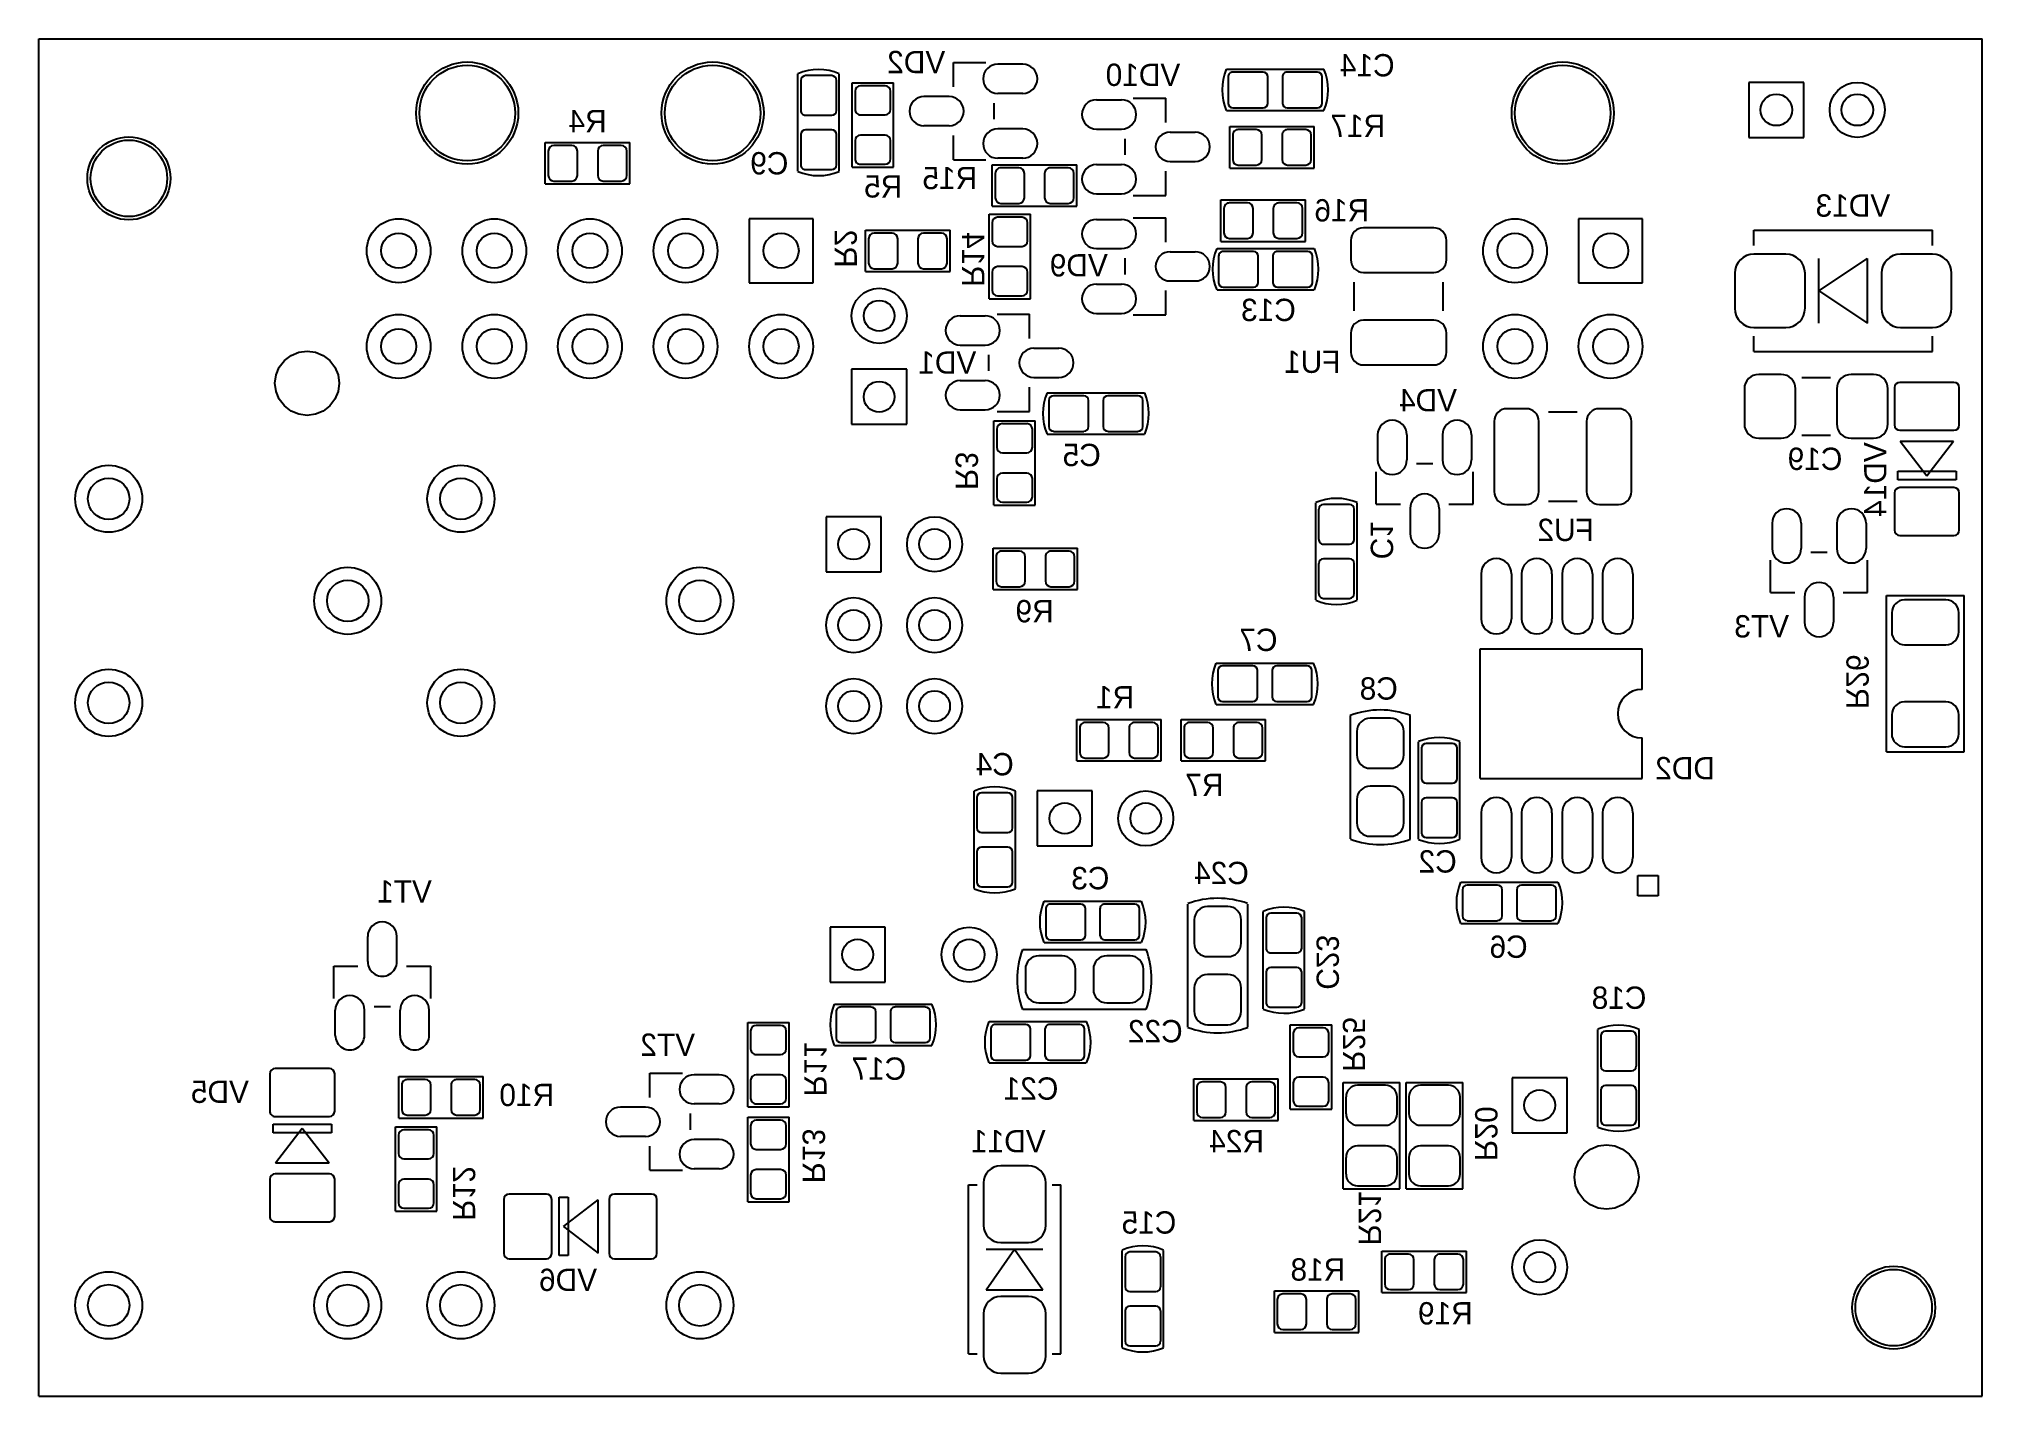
# Model space of a CAD drawing. Header units: millimetres. Extents: x 59.7 to 120.6, y 63.5 to 106.1.
import ezdxf

# ---------------------------------------------------------------- set-up
doc = ezdxf.new("R2010")
doc.units = ezdxf.units.MM
for name, color, linetype in [('BottomOverlay', 54, 'Continuous'), ('BottomSolder', 6, 'Continuous'), ('KeepOutLayer', 6, 'Continuous')]:
    doc.layers.add(name, color=color, linetype=linetype)

msp = doc.modelspace()

# ---------------------------------------------------------------- texts
at = {"layer": 'BottomOverlay', "text_generation_flag": 2}
for s, p in [('VD2', (88.1, 105.025)), ('C14', (102.2, 104.925)), ('VD10', (95.475, 104.625)), ('R4', (77.475, 103.175)), ('R17', (101.9, 103.025)), ('C9', (83.178, 101.85)), ('R15', (89.1, 101.388)), ('R5', (86.75, 101.125)), ('VD13', (117.75, 100.525)), ('R16', (101.4, 100.375)), ('VD9', (93.2, 98.65)), ('C13', (99.1, 97.25)), ('VD1', (89.075, 95.6)), ('FU1', (100.5, 95.625)), ('VD4', (104.157, 94.418)), ('C5', (92.981, 92.7)), ('C19', (116.25, 92.579)), ('FU2', (108.45, 90.35)), ('R9', (91.5, 87.8)), ('VT3', (114.575, 87.325)), ('C7', (98.525, 86.9)), ('C8', (102.3, 85.375)), ('R1', (94.025, 85.1)), ('C4', (90.25, 83)), ('DD2', (112.25, 82.875)), ('R7', (96.828, 82.35)), ('C2', (104.15, 79.95)), ('C3', (93.25, 79.425)), ('C24', (97.625, 79.588)), ('VT1', (71.991, 79.009)), ('C6', (106.375, 77.275)), ('C18', (110.1, 75.675)), ('C22', (95.55, 74.625)), ('VT2', (80.25, 74.2)), ('C17', (86.875, 73.45)), ('VD5', (66.25, 72.725)), ('R10', (75.825, 72.625)), ('C21', (91.65, 72.825)), ('VD11', (91.25, 71.175)), ('R24', (98.1, 71.175)), ('C15', (95.35, 68.625)), ('R18', (100.65, 67.15)), ('VD6', (77.175, 66.825)), ('R19', (104.65, 65.775))]:
    msp.add_text(s, height=0.7, dxfattribs=at).set_placement(p)
for s, rotation, p in [('R2', 270, (84.625, 98.925)), ('R14', 270, (88.625, 98.325)), ('VD14', 90, (117.631, 93.45)), ('R3', 270, (88.425, 91.95)), ('C1', 270, (101.45, 89.775)), ('R26', 270, (116.375, 85.075)), ('C23', 270, (99.75, 76.275)), ('R25', 270, (100.575, 73.7)), ('R11', 270, (83.675, 72.925)), ('R20', 270, (104.725, 70.9)), ('R13', 270, (83.625, 70.2)), ('R12', 270, (72.65, 69.025)), ('R21', 270, (101.075, 68.25))]:
    msp.add_text(s, height=0.7, rotation=rotation, dxfattribs=at).set_placement(p)

# ---------------------------------------------------------------- blocks, each defined once
blk = doc.blocks.new('PLS_02_2')
at = {"layer": 'BottomSolder'}
for p, q in [((-0.8636, 0.8636), (-0.8636, -0.8636)), ((0.8636, 0.8636), (-0.8636, 0.8636)), ((0.8636, -0.8636), (0.8636, 0.8636)), ((-0.8636, -0.8636), (0.8636, -0.8636))]:
    blk.add_line(p, q, dxfattribs=at)
for centre, radius in [((2.54, 0), 0.8636), ((0, 0), 0.4825), ((2.54, 0), 0.4825)]:
    blk.add_circle(centre, radius, dxfattribs=at)
blk = doc.blocks.new('RC0603_3M_B_3')
at = {"layer": 'BottomOverlay'}
for p, q in [((1.325, 0.65), (-1.325, 0.65)), ((-1.325, 0.65), (-1.325, -0.65)), ((1.325, 0.65), (1.325, -0.65)), ((1.325, -0.65), (-1.325, -0.65))]:
    blk.add_line(p, q, dxfattribs=at)
at = {"layer": 'BottomSolder'}
for p, q in [((-1.231, 0.384), (-1.231, -0.384)), ((-0.491, 0.557), (-1.059, 0.557)), ((-0.318, -0.384), (-0.318, 0.384)), ((0.318, 0.384), (0.318, -0.384)), ((1.059, 0.557), (0.491, 0.557)), ((1.231, -0.384), (1.231, 0.384)), ((-1.059, -0.557), (-0.491, -0.557)), ((0.491, -0.557), (1.059, -0.557))]:
    blk.add_line(p, q, dxfattribs=at)
for centre in [(-0.775, 0), (0.775, 0)]:
    blk.add_circle(centre, 0, dxfattribs=at)
for centre, start, end in [((-1.059, 0.384), 90, 180), ((-0.491, 0.384), 0, 90), ((0.491, 0.384), 90, 180), ((1.059, 0.384), 0, 90), ((-1.059, -0.384), 180, 270), ((-0.491, -0.384), 270, 0), ((0.491, -0.384), 180, 270), ((1.059, -0.384), 270, 0)]:
    blk.add_arc(centre, 0.173, start, end, dxfattribs=at)
blk = doc.blocks.new('PLS_02_4')
at = {"layer": 'BottomSolder'}
for p, q in [((-0.8636, 0.8636), (-0.8636, -0.8636)), ((0.8636, 0.8636), (-0.8636, 0.8636)), ((0.8636, -0.8636), (0.8636, 0.8636)), ((-0.8636, -0.8636), (0.8636, -0.8636))]:
    blk.add_line(p, q, dxfattribs=at)
for centre, radius in [((2.54, 0), 0.8636), ((0, 0), 0.4825), ((2.54, 0), 0.4825)]:
    blk.add_circle(centre, radius, dxfattribs=at)
blk = doc.blocks.new('RC0603_3M_B_5')
at = {"layer": 'BottomOverlay'}
for p, q in [((-1.325, 0.65), (1.325, 0.65)), ((-1.325, 0.65), (-1.325, -0.65)), ((1.325, 0.65), (1.325, -0.65)), ((-1.325, -0.65), (1.325, -0.65))]:
    blk.add_line(p, q, dxfattribs=at)
at = {"layer": 'BottomSolder'}
for p, q in [((-1.231, 0.384), (-1.231, -0.384)), ((-0.491, 0.557), (-1.059, 0.557)), ((-0.318, -0.384), (-0.318, 0.384)), ((0.318, 0.384), (0.318, -0.384)), ((1.059, 0.557), (0.491, 0.557)), ((1.231, -0.384), (1.231, 0.384)), ((-1.059, -0.557), (-0.491, -0.557)), ((0.491, -0.557), (1.059, -0.557))]:
    blk.add_line(p, q, dxfattribs=at)
for centre in [(-0.775, 0), (0.775, 0)]:
    blk.add_circle(centre, 0, dxfattribs=at)
for centre, start, end in [((-1.059, 0.384), 90, 180), ((-0.491, 0.384), 0, 90), ((0.491, 0.384), 90, 180), ((1.059, 0.384), 0, 90), ((-1.059, -0.384), 180, 270), ((-0.491, -0.384), 270, 0), ((0.491, -0.384), 180, 270), ((1.059, -0.384), 270, 0)]:
    blk.add_arc(centre, 0.173, start, end, dxfattribs=at)
blk = doc.blocks.new('MIF2X05PRP_6')
at = {"layer": 'BottomSolder'}
for p, q in [((1.002, 1.002), (-1.002, 1.002)), ((-1.002, 1.002), (-1.002, -1.002)), ((1.002, -1.002), (1.002, 1.002)), ((-1.002, -1.002), (1.002, -1.002))]:
    blk.add_line(p, q, dxfattribs=at)
for centre, radius in [((-3, 12), 1.002), ((0, 12), 1.002), ((-3, 12), 0.55), ((0, 12), 0.55), ((4.32, 9.85), 1.602), ((4.32, 9.85), 1.5), ((-3, 9), 1.002), ((0, 9), 1.002), ((-3, 9), 0.55), ((0, 9), 0.55), ((-3, 6), 1.002), ((0, 6), 1.002), ((-3, 6), 0.55), ((0, 6), 0.55), ((-3, 3), 1.002), ((0, 3), 1.002), ((4.32, 2.15), 1.602), ((-3, 3), 0.55), ((0, 3), 0.55), ((4.32, 2.15), 1.5), ((-3, 0), 1.002), ((-3, 0), 0.55), ((0, 0), 0.55)]:
    blk.add_circle(centre, radius, dxfattribs=at)
blk = doc.blocks.new('SMB_B_9')
at = {"layer": 'BottomOverlay'}
for p, q in [((-2.8, 1.9), (2.8, 1.9)), ((-2.8, 1.425), (-2.8, 1.9)), ((2.8, 1.425), (2.8, 1.9)), ((-0.762, 0), (0.762, 1.016)), ((-0.762, -1.016), (-0.762, 1.016)), ((0.762, -1.016), (0.762, 1.016)), ((-0.762, 0), (0.762, -1.016)), ((-2.8, -1.9), (-2.8, -1.425)), ((2.8, -1.9), (2.8, -1.425)), ((-2.8, -1.9), (2.8, -1.9))]:
    blk.add_line(p, q, dxfattribs=at)
at = {"layer": 'BottomSolder'}
for p, q in [((-1.8, 1.152), (-2.8, 1.152)), ((2.8, 1.152), (1.8, 1.152)), ((-3.402, 0.55), (-3.402, -0.55)), ((-1.198, -0.55), (-1.198, 0.55)), ((1.198, 0.55), (1.198, -0.55)), ((3.402, -0.55), (3.402, 0.55)), ((-2.8, -1.152), (-1.8, -1.152)), ((1.8, -1.152), (2.8, -1.152))]:
    blk.add_line(p, q, dxfattribs=at)
for centre in [(-2.3, 0), (2.3, 0)]:
    blk.add_circle(centre, 0, dxfattribs=at)
for centre, start, end in [((-2.8, 0.55), 90, 180), ((-1.8, 0.55), 0, 90), ((1.8, 0.55), 90, 180), ((2.8, 0.55), 0, 90), ((-2.8, -0.55), 180, 270), ((-1.8, -0.55), 270, 0), ((1.8, -0.55), 180, 270), ((2.8, -0.55), 270, 0)]:
    blk.add_arc(centre, 0.602, start, end, dxfattribs=at)
blk = doc.blocks.new('CC0603_3M_B_10')
at = {"layer": 'BottomOverlay'}
for p, q in [((-1.524, 0.648), (1.524, 0.648)), ((-1.526, -0.65), (1.524, -0.65))]:
    blk.add_line(p, q, dxfattribs=at)
for centre, start, end in [((0.013, 0), 157.30004, 202.8), ((-0.013, 0), 337.2, 22.69996)]:
    blk.add_arc(centre, 1.676, start, end, dxfattribs=at)
at = {"layer": 'BottomSolder'}
for p, q in [((-1.473, 0.411), (-1.473, -0.411)), ((-0.376, 0.559), (-1.326, 0.559)), ((-0.229, -0.411), (-0.229, 0.411)), ((0.229, 0.411), (0.229, -0.411)), ((1.326, 0.559), (0.376, 0.559)), ((1.473, -0.411), (1.473, 0.411)), ((-1.326, -0.559), (-0.376, -0.559)), ((0.376, -0.559), (1.326, -0.559))]:
    blk.add_line(p, q, dxfattribs=at)
for centre in [(-0.851, 0), (0.851, 0)]:
    blk.add_circle(centre, 0, dxfattribs=at)
for centre, start, end in [((-1.326, 0.411), 90, 180), ((-0.376, 0.411), 0, 90), ((0.376, 0.411), 90, 180), ((1.326, 0.411), 0, 90), ((-1.326, -0.411), 180, 270), ((-0.376, -0.411), 270, 0), ((0.376, -0.411), 180, 270), ((1.326, -0.411), 270, 0)]:
    blk.add_arc(centre, 0.147, start, end, dxfattribs=at)
blk = doc.blocks.new('CC0603_3M_B_11')
at = {"layer": 'BottomOverlay'}
for p, q in [((-1.524, 0.648), (1.524, 0.648)), ((-1.526, -0.65), (1.524, -0.65))]:
    blk.add_line(p, q, dxfattribs=at)
for centre, start, end in [((0.013, 0), 157.30004, 202.8), ((-0.013, 0), 337.2, 22.69996)]:
    blk.add_arc(centre, 1.676, start, end, dxfattribs=at)
at = {"layer": 'BottomSolder'}
for p, q in [((-1.473, 0.411), (-1.473, -0.411)), ((-0.376, 0.559), (-1.326, 0.559)), ((-0.229, -0.411), (-0.229, 0.411)), ((0.229, 0.411), (0.229, -0.411)), ((1.326, 0.559), (0.376, 0.559)), ((1.473, -0.411), (1.473, 0.411)), ((-1.326, -0.559), (-0.376, -0.559)), ((0.376, -0.559), (1.326, -0.559))]:
    blk.add_line(p, q, dxfattribs=at)
for centre in [(-0.851, 0), (0.851, 0)]:
    blk.add_circle(centre, 0, dxfattribs=at)
for centre, start, end in [((-1.326, 0.411), 90, 180), ((-0.376, 0.411), 0, 90), ((0.376, 0.411), 90, 180), ((1.326, 0.411), 0, 90), ((-1.326, -0.411), 180, 270), ((-0.376, -0.411), 270, 0), ((0.376, -0.411), 180, 270), ((1.326, -0.411), 270, 0)]:
    blk.add_arc(centre, 0.147, start, end, dxfattribs=at)
blk = doc.blocks.new('CC0603_3M_B_12')
at = {"layer": 'BottomOverlay'}
for p, q in [((1.524, 0.648), (-1.524, 0.648)), ((1.524, -0.65), (-1.526, -0.65))]:
    blk.add_line(p, q, dxfattribs=at)
for centre, start, end in [((0.013, 0), 157.30004, 202.8), ((-0.013, 0), 337.2, 22.69996)]:
    blk.add_arc(centre, 1.676, start, end, dxfattribs=at)
at = {"layer": 'BottomSolder'}
for p, q in [((-1.473, 0.411), (-1.473, -0.411)), ((-0.376, 0.559), (-1.326, 0.559)), ((-0.229, -0.411), (-0.229, 0.411)), ((0.229, 0.411), (0.229, -0.411)), ((1.326, 0.559), (0.376, 0.559)), ((1.473, -0.411), (1.473, 0.411)), ((-1.326, -0.559), (-0.376, -0.559)), ((0.376, -0.559), (1.326, -0.559))]:
    blk.add_line(p, q, dxfattribs=at)
for centre in [(-0.851, 0), (0.851, 0)]:
    blk.add_circle(centre, 0, dxfattribs=at)
for centre, start, end in [((-1.326, 0.411), 90, 180), ((-0.376, 0.411), 0, 90), ((0.376, 0.411), 90, 180), ((1.326, 0.411), 0, 90), ((-1.326, -0.411), 180, 270), ((-0.376, -0.411), 270, 0), ((0.376, -0.411), 180, 270), ((1.326, -0.411), 270, 0)]:
    blk.add_arc(centre, 0.147, start, end, dxfattribs=at)
blk = doc.blocks.new('CC0603_3M_B_13')
at = {"layer": 'BottomOverlay'}
for p, q in [((1.524, 0.648), (-1.524, 0.648)), ((1.524, -0.65), (-1.526, -0.65))]:
    blk.add_line(p, q, dxfattribs=at)
for centre, start, end in [((0.013, 0), 157.30004, 202.8), ((-0.013, 0), 337.2, 22.69996)]:
    blk.add_arc(centre, 1.676, start, end, dxfattribs=at)
at = {"layer": 'BottomSolder'}
for p, q in [((-1.473, 0.411), (-1.473, -0.411)), ((-0.376, 0.559), (-1.326, 0.559)), ((-0.229, -0.411), (-0.229, 0.411)), ((0.229, 0.411), (0.229, -0.411)), ((1.326, 0.559), (0.376, 0.559)), ((1.473, -0.411), (1.473, 0.411)), ((-1.326, -0.559), (-0.376, -0.559)), ((0.376, -0.559), (1.326, -0.559))]:
    blk.add_line(p, q, dxfattribs=at)
for centre in [(-0.851, 0), (0.851, 0)]:
    blk.add_circle(centre, 0, dxfattribs=at)
for centre, start, end in [((-1.326, 0.411), 90, 180), ((-0.376, 0.411), 0, 90), ((0.376, 0.411), 90, 180), ((1.326, 0.411), 0, 90), ((-1.326, -0.411), 180, 270), ((-0.376, -0.411), 270, 0), ((0.376, -0.411), 180, 270), ((1.326, -0.411), 270, 0)]:
    blk.add_arc(centre, 0.147, start, end, dxfattribs=at)
blk = doc.blocks.new('CC0603_3M_B_14')
at = {"layer": 'BottomOverlay'}
for p, q in [((-1.524, 0.648), (1.524, 0.648)), ((-1.526, -0.65), (1.524, -0.65))]:
    blk.add_line(p, q, dxfattribs=at)
for centre, start, end in [((0.013, 0), 157.30004, 202.8), ((-0.013, 0), 337.2, 22.69996)]:
    blk.add_arc(centre, 1.676, start, end, dxfattribs=at)
at = {"layer": 'BottomSolder'}
for p, q in [((-1.473, 0.411), (-1.473, -0.411)), ((-0.376, 0.559), (-1.326, 0.559)), ((-0.229, -0.411), (-0.229, 0.411)), ((0.229, 0.411), (0.229, -0.411)), ((1.326, 0.559), (0.376, 0.559)), ((1.473, -0.411), (1.473, 0.411)), ((-1.326, -0.559), (-0.376, -0.559)), ((0.376, -0.559), (1.326, -0.559))]:
    blk.add_line(p, q, dxfattribs=at)
for centre in [(-0.851, 0), (0.851, 0)]:
    blk.add_circle(centre, 0, dxfattribs=at)
for centre, start, end in [((-1.326, 0.411), 90, 180), ((-0.376, 0.411), 0, 90), ((0.376, 0.411), 90, 180), ((1.326, 0.411), 0, 90), ((-1.326, -0.411), 180, 270), ((-0.376, -0.411), 270, 0), ((0.376, -0.411), 180, 270), ((1.326, -0.411), 270, 0)]:
    blk.add_arc(centre, 0.147, start, end, dxfattribs=at)
blk = doc.blocks.new('CC0603_3M_B_17')
at = {"layer": 'BottomOverlay'}
for p, q in [((-1.524, 0.648), (1.524, 0.648)), ((-1.526, -0.65), (1.524, -0.65))]:
    blk.add_line(p, q, dxfattribs=at)
for centre, start, end in [((0.013, 0), 157.30004, 202.8), ((-0.013, 0), 337.2, 22.69996)]:
    blk.add_arc(centre, 1.676, start, end, dxfattribs=at)
at = {"layer": 'BottomSolder'}
for p, q in [((-1.473, 0.411), (-1.473, -0.411)), ((-0.376, 0.559), (-1.326, 0.559)), ((-0.229, -0.411), (-0.229, 0.411)), ((0.229, 0.411), (0.229, -0.411)), ((1.326, 0.559), (0.376, 0.559)), ((1.473, -0.411), (1.473, 0.411)), ((-1.326, -0.559), (-0.376, -0.559)), ((0.376, -0.559), (1.326, -0.559))]:
    blk.add_line(p, q, dxfattribs=at)
for centre in [(-0.851, 0), (0.851, 0)]:
    blk.add_circle(centre, 0, dxfattribs=at)
for centre, start, end in [((-1.326, 0.411), 90, 180), ((-0.376, 0.411), 0, 90), ((0.376, 0.411), 90, 180), ((1.326, 0.411), 0, 90), ((-1.326, -0.411), 180, 270), ((-0.376, -0.411), 270, 0), ((0.376, -0.411), 180, 270), ((1.326, -0.411), 270, 0)]:
    blk.add_arc(centre, 0.147, start, end, dxfattribs=at)
blk = doc.blocks.new('CC0603_3M_B_18')
at = {"layer": 'BottomOverlay'}
for p, q in [((1.524, 0.648), (-1.524, 0.648)), ((1.524, -0.65), (-1.526, -0.65))]:
    blk.add_line(p, q, dxfattribs=at)
for centre, start, end in [((0.013, 0), 157.30004, 202.8), ((-0.013, 0), 337.2, 22.69996)]:
    blk.add_arc(centre, 1.676, start, end, dxfattribs=at)
at = {"layer": 'BottomSolder'}
for p, q in [((-1.473, 0.411), (-1.473, -0.411)), ((-0.376, 0.559), (-1.326, 0.559)), ((-0.229, -0.411), (-0.229, 0.411)), ((0.229, 0.411), (0.229, -0.411)), ((1.326, 0.559), (0.376, 0.559)), ((1.473, -0.411), (1.473, 0.411)), ((-1.326, -0.559), (-0.376, -0.559)), ((0.376, -0.559), (1.326, -0.559))]:
    blk.add_line(p, q, dxfattribs=at)
for centre in [(-0.851, 0), (0.851, 0)]:
    blk.add_circle(centre, 0, dxfattribs=at)
for centre, start, end in [((-1.326, 0.411), 90, 180), ((-0.376, 0.411), 0, 90), ((0.376, 0.411), 90, 180), ((1.326, 0.411), 0, 90), ((-1.326, -0.411), 180, 270), ((-0.376, -0.411), 270, 0), ((0.376, -0.411), 180, 270), ((1.326, -0.411), 270, 0)]:
    blk.add_arc(centre, 0.147, start, end, dxfattribs=at)
blk = doc.blocks.new('CC0603_3M_B_19')
at = {"layer": 'BottomOverlay'}
for p, q in [((-1.524, 0.648), (1.524, 0.648)), ((-1.526, -0.65), (1.524, -0.65))]:
    blk.add_line(p, q, dxfattribs=at)
for centre, start, end in [((0.013, 0), 157.30004, 202.8), ((-0.013, 0), 337.2, 22.69996)]:
    blk.add_arc(centre, 1.676, start, end, dxfattribs=at)
at = {"layer": 'BottomSolder'}
for p, q in [((-1.473, 0.411), (-1.473, -0.411)), ((-0.376, 0.559), (-1.326, 0.559)), ((-0.229, -0.411), (-0.229, 0.411)), ((0.229, 0.411), (0.229, -0.411)), ((1.326, 0.559), (0.376, 0.559)), ((1.473, -0.411), (1.473, 0.411)), ((-1.326, -0.559), (-0.376, -0.559)), ((0.376, -0.559), (1.326, -0.559))]:
    blk.add_line(p, q, dxfattribs=at)
for centre in [(-0.851, 0), (0.851, 0)]:
    blk.add_circle(centre, 0, dxfattribs=at)
for centre, start, end in [((-1.326, 0.411), 90, 180), ((-0.376, 0.411), 0, 90), ((0.376, 0.411), 90, 180), ((1.326, 0.411), 0, 90), ((-1.326, -0.411), 180, 270), ((-0.376, -0.411), 270, 0), ((0.376, -0.411), 180, 270), ((1.326, -0.411), 270, 0)]:
    blk.add_arc(centre, 0.147, start, end, dxfattribs=at)
blk = doc.blocks.new('CC0603_3M_B_20')
at = {"layer": 'BottomOverlay'}
for p, q in [((1.524, 0.648), (-1.524, 0.648)), ((1.524, -0.65), (-1.526, -0.65))]:
    blk.add_line(p, q, dxfattribs=at)
for centre, start, end in [((0.013, 0), 157.30004, 202.8), ((-0.013, 0), 337.2, 22.69996)]:
    blk.add_arc(centre, 1.676, start, end, dxfattribs=at)
at = {"layer": 'BottomSolder'}
for p, q in [((-1.473, 0.411), (-1.473, -0.411)), ((-0.376, 0.559), (-1.326, 0.559)), ((-0.229, -0.411), (-0.229, 0.411)), ((0.229, 0.411), (0.229, -0.411)), ((1.326, 0.559), (0.376, 0.559)), ((1.473, -0.411), (1.473, 0.411)), ((-1.326, -0.559), (-0.376, -0.559)), ((0.376, -0.559), (1.326, -0.559))]:
    blk.add_line(p, q, dxfattribs=at)
for centre in [(-0.851, 0), (0.851, 0)]:
    blk.add_circle(centre, 0, dxfattribs=at)
for centre, start, end in [((-1.326, 0.411), 90, 180), ((-0.376, 0.411), 0, 90), ((0.376, 0.411), 90, 180), ((1.326, 0.411), 0, 90), ((-1.326, -0.411), 180, 270), ((-0.376, -0.411), 270, 0), ((0.376, -0.411), 180, 270), ((1.326, -0.411), 270, 0)]:
    blk.add_arc(centre, 0.147, start, end, dxfattribs=at)
blk = doc.blocks.new('CC0603_3M_B_21')
at = {"layer": 'BottomOverlay'}
for p, q in [((1.524, 0.648), (-1.524, 0.648)), ((1.524, -0.65), (-1.526, -0.65))]:
    blk.add_line(p, q, dxfattribs=at)
for centre, start, end in [((0.013, 0), 157.30004, 202.8), ((-0.013, 0), 337.2, 22.69996)]:
    blk.add_arc(centre, 1.676, start, end, dxfattribs=at)
at = {"layer": 'BottomSolder'}
for p, q in [((-1.473, 0.411), (-1.473, -0.411)), ((-0.376, 0.559), (-1.326, 0.559)), ((-0.229, -0.411), (-0.229, 0.411)), ((0.229, 0.411), (0.229, -0.411)), ((1.326, 0.559), (0.376, 0.559)), ((1.473, -0.411), (1.473, 0.411)), ((-1.326, -0.559), (-0.376, -0.559)), ((0.376, -0.559), (1.326, -0.559))]:
    blk.add_line(p, q, dxfattribs=at)
for centre in [(-0.851, 0), (0.851, 0)]:
    blk.add_circle(centre, 0, dxfattribs=at)
for centre, start, end in [((-1.326, 0.411), 90, 180), ((-0.376, 0.411), 0, 90), ((0.376, 0.411), 90, 180), ((1.326, 0.411), 0, 90), ((-1.326, -0.411), 180, 270), ((-0.376, -0.411), 270, 0), ((0.376, -0.411), 180, 270), ((1.326, -0.411), 270, 0)]:
    blk.add_arc(centre, 0.147, start, end, dxfattribs=at)
blk = doc.blocks.new('CC1206_MIDI_B_22')
at = {"layer": 'BottomOverlay'}
for p, q in [((1.9, 0.9), (1, 0.9)), ((1.9, -0.9), (1, -0.9))]:
    blk.add_line(p, q, dxfattribs=at)
at = {"layer": 'BottomSolder'}
for p, q in [((0.35, 1.002), (-0.35, 1.002)), ((3.25, 1.002), (2.55, 1.002)), ((-0.802, 0.55), (-0.802, -0.55)), ((0.802, -0.55), (0.802, 0.55)), ((2.098, 0.55), (2.098, -0.55)), ((3.702, -0.55), (3.702, 0.55)), ((-0.35, -1.002), (0.35, -1.002)), ((2.55, -1.002), (3.25, -1.002))]:
    blk.add_line(p, q, dxfattribs=at)
for centre in [(0, 0), (2.9, 0)]:
    blk.add_circle(centre, 0, dxfattribs=at)
for centre, start, end in [((-0.35, 0.55), 90, 180), ((0.35, 0.55), 0, 90), ((2.55, 0.55), 90, 180), ((3.25, 0.55), 0, 90), ((-0.35, -0.55), 180, 270), ((0.35, -0.55), 270, 0), ((2.55, -0.55), 180, 270), ((3.25, -0.55), 270, 0)]:
    blk.add_arc(centre, 0.452, start, end, dxfattribs=at)
blk = doc.blocks.new('CC0805_MIDI_2M1_B_23')
at = {"layer": 'BottomOverlay'}
for p, q in [((-0.8636, 0.9398), (2.9972, 0.9398)), ((-0.8636, -0.9398), (2.9972, -0.9398))]:
    blk.add_line(p, q, dxfattribs=at)
for centre, radius, start, end in [((1.7272, 0), 2.7696, 160.199919, 199.899975), ((0.4572, 0), 2.7178, 339.700017, 20.299983)]:
    blk.add_arc(centre, radius, start, end, dxfattribs=at)
at = {"layer": 'BottomSolder'}
for p, q in [((0.3683, 0.7366), (-0.3683, 0.7366)), ((2.5019, 0.7366), (1.7653, 0.7366)), ((-0.7874, 0.3175), (-0.7874, -0.3175)), ((0.7874, -0.3175), (0.7874, 0.3175)), ((1.3462, 0.3175), (1.3462, -0.3175)), ((2.921, -0.3175), (2.921, 0.3175)), ((-0.3683, -0.7366), (0.3683, -0.7366)), ((1.7653, -0.7366), (2.5019, -0.7366))]:
    blk.add_line(p, q, dxfattribs=at)
for centre in [(0, 0), (2.1336, 0)]:
    blk.add_circle(centre, 0, dxfattribs=at)
for centre, start, end in [((-0.3683, 0.3175), 90, 180), ((0.3683, 0.3175), 0, 90), ((1.7653, 0.3175), 90, 180), ((2.5019, 0.3175), 0, 90), ((-0.3683, -0.3175), 180, 270), ((0.3683, -0.3175), 270, 0), ((1.7653, -0.3175), 180, 270), ((2.5019, -0.3175), 270, 0)]:
    blk.add_arc(centre, 0.4191, start, end, dxfattribs=at)
blk = doc.blocks.new('CC0603_3M_B_24')
at = {"layer": 'BottomOverlay'}
for p, q in [((1.524, 0.648), (-1.524, 0.648)), ((1.524, -0.65), (-1.526, -0.65))]:
    blk.add_line(p, q, dxfattribs=at)
for centre, start, end in [((0.013, 0), 157.30004, 202.8), ((-0.013, 0), 337.2, 22.69996)]:
    blk.add_arc(centre, 1.676, start, end, dxfattribs=at)
at = {"layer": 'BottomSolder'}
for p, q in [((-1.473, 0.411), (-1.473, -0.411)), ((-0.376, 0.559), (-1.326, 0.559)), ((-0.229, -0.411), (-0.229, 0.411)), ((0.229, 0.411), (0.229, -0.411)), ((1.326, 0.559), (0.376, 0.559)), ((1.473, -0.411), (1.473, 0.411)), ((-1.326, -0.559), (-0.376, -0.559)), ((0.376, -0.559), (1.326, -0.559))]:
    blk.add_line(p, q, dxfattribs=at)
for centre in [(-0.851, 0), (0.851, 0)]:
    blk.add_circle(centre, 0, dxfattribs=at)
for centre, start, end in [((-1.326, 0.411), 90, 180), ((-0.376, 0.411), 0, 90), ((0.376, 0.411), 90, 180), ((1.326, 0.411), 0, 90), ((-1.326, -0.411), 180, 270), ((-0.376, -0.411), 270, 0), ((0.376, -0.411), 180, 270), ((1.326, -0.411), 270, 0)]:
    blk.add_arc(centre, 0.147, start, end, dxfattribs=at)
blk = doc.blocks.new('CC16X10_CAP0_5_1__P________25')
at = {"layer": 'BottomSolder'}
for p, q in [((-0.8636, 0.8636), (-0.8636, -0.8636)), ((0.8636, 0.8636), (-0.8636, 0.8636)), ((0.8636, -0.8636), (0.8636, 0.8636)), ((-0.8636, -0.8636), (0.8636, -0.8636))]:
    blk.add_line(p, q, dxfattribs=at)
for centre, radius in [((5.08, 0), 0.8636), ((0, 0), 0.4826), ((5.08, 0), 0.4826)]:
    blk.add_circle(centre, radius, dxfattribs=at)
blk = doc.blocks.new('CC0603_3M_B_26')
at = {"layer": 'BottomOverlay'}
for p, q in [((1.524, 0.648), (-1.524, 0.648)), ((1.524, -0.65), (-1.526, -0.65))]:
    blk.add_line(p, q, dxfattribs=at)
for centre, start, end in [((0.013, 0), 157.30004, 202.8), ((-0.013, 0), 337.2, 22.69996)]:
    blk.add_arc(centre, 1.676, start, end, dxfattribs=at)
at = {"layer": 'BottomSolder'}
for p, q in [((-1.473, 0.411), (-1.473, -0.411)), ((-0.376, 0.559), (-1.326, 0.559)), ((-0.229, -0.411), (-0.229, 0.411)), ((0.229, 0.411), (0.229, -0.411)), ((1.326, 0.559), (0.376, 0.559)), ((1.473, -0.411), (1.473, 0.411)), ((-1.326, -0.559), (-0.376, -0.559)), ((0.376, -0.559), (1.326, -0.559))]:
    blk.add_line(p, q, dxfattribs=at)
for centre in [(-0.851, 0), (0.851, 0)]:
    blk.add_circle(centre, 0, dxfattribs=at)
for centre, start, end in [((-1.326, 0.411), 90, 180), ((-0.376, 0.411), 0, 90), ((0.376, 0.411), 90, 180), ((1.326, 0.411), 0, 90), ((-1.326, -0.411), 180, 270), ((-0.376, -0.411), 270, 0), ((0.376, -0.411), 180, 270), ((1.326, -0.411), 270, 0)]:
    blk.add_arc(centre, 0.147, start, end, dxfattribs=at)
blk = doc.blocks.new('CC0603_3M_B_27')
at = {"layer": 'BottomOverlay'}
for p, q in [((-1.524, 0.648), (1.524, 0.648)), ((-1.526, -0.65), (1.524, -0.65))]:
    blk.add_line(p, q, dxfattribs=at)
for centre, start, end in [((0.013, 0), 157.30004, 202.8), ((-0.013, 0), 337.2, 22.69996)]:
    blk.add_arc(centre, 1.676, start, end, dxfattribs=at)
at = {"layer": 'BottomSolder'}
for p, q in [((-1.473, 0.411), (-1.473, -0.411)), ((-0.376, 0.559), (-1.326, 0.559)), ((-0.229, -0.411), (-0.229, 0.411)), ((0.229, 0.411), (0.229, -0.411)), ((1.326, 0.559), (0.376, 0.559)), ((1.473, -0.411), (1.473, 0.411)), ((-1.326, -0.559), (-0.376, -0.559)), ((0.376, -0.559), (1.326, -0.559))]:
    blk.add_line(p, q, dxfattribs=at)
for centre in [(-0.851, 0), (0.851, 0)]:
    blk.add_circle(centre, 0, dxfattribs=at)
for centre, start, end in [((-1.326, 0.411), 90, 180), ((-0.376, 0.411), 0, 90), ((0.376, 0.411), 90, 180), ((1.326, 0.411), 0, 90), ((-1.326, -0.411), 180, 270), ((-0.376, -0.411), 270, 0), ((0.376, -0.411), 180, 270), ((1.326, -0.411), 270, 0)]:
    blk.add_arc(centre, 0.147, start, end, dxfattribs=at)
blk = doc.blocks.new('CC0603_3M_B_28')
at = {"layer": 'BottomOverlay'}
for p, q in [((-1.524, 0.648), (1.524, 0.648)), ((-1.526, -0.65), (1.524, -0.65))]:
    blk.add_line(p, q, dxfattribs=at)
for centre, start, end in [((0.013, 0), 157.30004, 202.8), ((-0.013, 0), 337.2, 22.69996)]:
    blk.add_arc(centre, 1.676, start, end, dxfattribs=at)
at = {"layer": 'BottomSolder'}
for p, q in [((-1.473, 0.411), (-1.473, -0.411)), ((-0.376, 0.559), (-1.326, 0.559)), ((-0.229, -0.411), (-0.229, 0.411)), ((0.229, 0.411), (0.229, -0.411)), ((1.326, 0.559), (0.376, 0.559)), ((1.473, -0.411), (1.473, 0.411)), ((-1.326, -0.559), (-0.376, -0.559)), ((0.376, -0.559), (1.326, -0.559))]:
    blk.add_line(p, q, dxfattribs=at)
for centre in [(-0.851, 0), (0.851, 0)]:
    blk.add_circle(centre, 0, dxfattribs=at)
for centre, start, end in [((-1.326, 0.411), 90, 180), ((-0.376, 0.411), 0, 90), ((0.376, 0.411), 90, 180), ((1.326, 0.411), 0, 90), ((-1.326, -0.411), 180, 270), ((-0.376, -0.411), 270, 0), ((0.376, -0.411), 180, 270), ((1.326, -0.411), 270, 0)]:
    blk.add_arc(centre, 0.147, start, end, dxfattribs=at)
blk = doc.blocks.new('CC8X3_5_29')
at = {"layer": 'BottomSolder'}
for p, q in [((-0.864, 0.864), (-0.864, -0.864)), ((0.864, 0.864), (-0.864, 0.864)), ((0.864, -0.864), (0.864, 0.864)), ((-0.864, -0.864), (0.864, -0.864))]:
    blk.add_line(p, q, dxfattribs=at)
for centre, radius in [((3.5, 0), 0.864), ((0, 0), 0.483), ((3.5, 0), 0.483)]:
    blk.add_circle(centre, radius, dxfattribs=at)
blk = doc.blocks.new('CC0603_3M_B_30')
at = {"layer": 'BottomOverlay'}
for p, q in [((1.524, 0.648), (-1.524, 0.648)), ((1.524, -0.65), (-1.526, -0.65))]:
    blk.add_line(p, q, dxfattribs=at)
for centre, start, end in [((0.013, 0), 157.30004, 202.8), ((-0.013, 0), 337.2, 22.69996)]:
    blk.add_arc(centre, 1.676, start, end, dxfattribs=at)
at = {"layer": 'BottomSolder'}
for p, q in [((-1.473, 0.411), (-1.473, -0.411)), ((-0.376, 0.559), (-1.326, 0.559)), ((-0.229, -0.411), (-0.229, 0.411)), ((0.229, 0.411), (0.229, -0.411)), ((1.326, 0.559), (0.376, 0.559)), ((1.473, -0.411), (1.473, 0.411)), ((-1.326, -0.559), (-0.376, -0.559)), ((0.376, -0.559), (1.326, -0.559))]:
    blk.add_line(p, q, dxfattribs=at)
for centre in [(-0.851, 0), (0.851, 0)]:
    blk.add_circle(centre, 0, dxfattribs=at)
for centre, start, end in [((-1.326, 0.411), 90, 180), ((-0.376, 0.411), 0, 90), ((0.376, 0.411), 90, 180), ((1.326, 0.411), 0, 90), ((-1.326, -0.411), 180, 270), ((-0.376, -0.411), 270, 0), ((0.376, -0.411), 180, 270), ((1.326, -0.411), 270, 0)]:
    blk.add_arc(centre, 0.147, start, end, dxfattribs=at)
blk = doc.blocks.new('CC0805_MIDI_2M1_B_31')
at = {"layer": 'BottomOverlay'}
for p, q in [((-0.8636, 0.9398), (2.9972, 0.9398)), ((-0.8636, -0.9398), (2.9972, -0.9398))]:
    blk.add_line(p, q, dxfattribs=at)
for centre, radius, start, end in [((1.7272, 0), 2.7696, 160.199919, 199.899975), ((0.4572, 0), 2.7178, 339.700017, 20.299983)]:
    blk.add_arc(centre, radius, start, end, dxfattribs=at)
at = {"layer": 'BottomSolder'}
for p, q in [((0.3683, 0.7366), (-0.3683, 0.7366)), ((2.5019, 0.7366), (1.7653, 0.7366)), ((-0.7874, 0.3175), (-0.7874, -0.3175)), ((0.7874, -0.3175), (0.7874, 0.3175)), ((1.3462, 0.3175), (1.3462, -0.3175)), ((2.921, -0.3175), (2.921, 0.3175)), ((-0.3683, -0.7366), (0.3683, -0.7366)), ((1.7653, -0.7366), (2.5019, -0.7366))]:
    blk.add_line(p, q, dxfattribs=at)
for centre in [(0, 0), (2.1336, 0)]:
    blk.add_circle(centre, 0, dxfattribs=at)
for centre, start, end in [((-0.3683, 0.3175), 90, 180), ((0.3683, 0.3175), 0, 90), ((1.7653, 0.3175), 90, 180), ((2.5019, 0.3175), 0, 90), ((-0.3683, -0.3175), 180, 270), ((0.3683, -0.3175), 270, 0), ((1.7653, -0.3175), 180, 270), ((2.5019, -0.3175), 270, 0)]:
    blk.add_arc(centre, 0.4191, start, end, dxfattribs=at)
blk = doc.blocks.new('CC0805_MIDI_2M1_B_32')
at = {"layer": 'BottomOverlay'}
for p, q in [((2.9972, 0.9398), (-0.8636, 0.9398)), ((2.9972, -0.9398), (-0.8636, -0.9398))]:
    blk.add_line(p, q, dxfattribs=at)
for centre, radius, start, end in [((1.7272, 0), 2.7696, 160.199919, 199.899975), ((0.4572, 0), 2.7178, 339.700017, 20.299983)]:
    blk.add_arc(centre, radius, start, end, dxfattribs=at)
at = {"layer": 'BottomSolder'}
for p, q in [((0.3683, 0.7366), (-0.3683, 0.7366)), ((2.5019, 0.7366), (1.7653, 0.7366)), ((-0.7874, 0.3175), (-0.7874, -0.3175)), ((0.7874, -0.3175), (0.7874, 0.3175)), ((1.3462, 0.3175), (1.3462, -0.3175)), ((2.921, -0.3175), (2.921, 0.3175)), ((-0.3683, -0.7366), (0.3683, -0.7366)), ((1.7653, -0.7366), (2.5019, -0.7366))]:
    blk.add_line(p, q, dxfattribs=at)
for centre in [(0, 0), (2.1336, 0)]:
    blk.add_circle(centre, 0, dxfattribs=at)
for centre, start, end in [((-0.3683, 0.3175), 90, 180), ((0.3683, 0.3175), 0, 90), ((1.7653, 0.3175), 90, 180), ((2.5019, 0.3175), 0, 90), ((-0.3683, -0.3175), 180, 270), ((0.3683, -0.3175), 270, 0), ((1.7653, -0.3175), 180, 270), ((2.5019, -0.3175), 270, 0)]:
    blk.add_arc(centre, 0.4191, start, end, dxfattribs=at)
blk = doc.blocks.new('EIAJ_SO8_B_36')
at = {"layer": 'BottomOverlay'}
for p, q in [((1.778, 4.318), (5.842, 4.318)), ((1.778, 4.318), (1.778, -0.762)), ((5.842, 4.318), (5.842, -0.762)), ((-1.905, -1.27), (-1.905, -0.635)), ((-1.905, -0.635), (-1.27, -0.635)), ((-1.27, -0.635), (-1.27, -1.27)), ((1.778, -0.762), (3.048, -0.762)), ((4.572, -0.762), (5.842, -0.762)), ((-1.27, -1.27), (-1.905, -1.27))]:
    blk.add_line(p, q, dxfattribs=at)
blk.add_arc((3.81, -0.762), 0.762, 0, 180, dxfattribs=at)
at = {"layer": 'BottomSolder'}
for p, q in [((0.704, 4.287), (-0.704, 4.287)), ((8.197, 4.287), (6.789, 4.287)), ((0.704, 3.333), (-0.704, 3.333)), ((8.197, 3.333), (6.789, 3.333)), ((0.704, 3.017), (-0.704, 3.017)), ((8.197, 3.017), (6.789, 3.017)), ((0.704, 2.063), (-0.704, 2.063)), ((8.197, 2.063), (6.789, 2.063)), ((0.704, 1.747), (-0.704, 1.747)), ((8.197, 1.747), (6.789, 1.747)), ((0.704, 0.793), (-0.704, 0.793)), ((8.197, 0.793), (6.789, 0.793)), ((0.704, 0.477), (-0.704, 0.477)), ((8.197, 0.477), (6.789, 0.477)), ((0.704, -0.477), (-0.704, -0.477)), ((8.197, -0.477), (6.789, -0.477))]:
    blk.add_line(p, q, dxfattribs=at)
for centre in [(0, 3.81), (7.493, 3.81), (0, 2.54), (7.493, 2.54), (0, 1.27), (7.493, 1.27), (0, 0), (7.493, 0)]:
    blk.add_circle(centre, 0, dxfattribs=at)
for centre, start, end in [((-0.704, 3.81), 90, 270), ((0.704, 3.81), 270, 90), ((6.789, 3.81), 90, 270), ((8.197, 3.81), 270, 90), ((-0.704, 2.54), 90, 270), ((0.704, 2.54), 270, 90), ((6.789, 2.54), 90, 270), ((8.197, 2.54), 270, 90), ((-0.704, 1.27), 90, 270), ((0.704, 1.27), 270, 90), ((6.789, 1.27), 90, 270), ((8.197, 1.27), 270, 90), ((-0.704, 0), 90, 270), ((0.704, 0), 270, 90), ((6.789, 0), 90, 270), ((8.197, 0), 270, 90)]:
    blk.add_arc(centre, 0.477, start, end, dxfattribs=at)
blk = doc.blocks.new('RC1210_B_37')
at = {"layer": 'BottomOverlay'}
for p, q in [((0.45, 1.4), (-0.45, 1.4)), ((0.45, -1.4), (-0.45, -1.4))]:
    blk.add_line(p, q, dxfattribs=at)
at = {"layer": 'BottomSolder'}
for p, q in [((-1.15, 1.502), (-1.75, 1.502)), ((1.75, 1.502), (1.15, 1.502)), ((-2.152, 1.1), (-2.152, -1.1)), ((-0.748, -1.1), (-0.748, 1.1)), ((0.748, 1.1), (0.748, -1.1)), ((2.152, -1.1), (2.152, 1.1)), ((-1.75, -1.502), (-1.15, -1.502)), ((1.15, -1.502), (1.75, -1.502))]:
    blk.add_line(p, q, dxfattribs=at)
for centre in [(-1.45, 0), (1.45, 0)]:
    blk.add_circle(centre, 0, dxfattribs=at)
for centre, start, end in [((-1.75, 1.1), 90, 180), ((-1.15, 1.1), 0, 90), ((1.15, 1.1), 90, 180), ((1.75, 1.1), 0, 90), ((-1.75, -1.1), 180, 270), ((-1.15, -1.1), 270, 0), ((1.15, -1.1), 180, 270), ((1.75, -1.1), 270, 0)]:
    blk.add_arc(centre, 0.402, start, end, dxfattribs=at)
blk = doc.blocks.new('RC1210_B_38')
at = {"layer": 'BottomOverlay'}
for p, q in [((-0.45, 1.4), (0.45, 1.4)), ((-0.45, -1.4), (0.45, -1.4))]:
    blk.add_line(p, q, dxfattribs=at)
at = {"layer": 'BottomSolder'}
for p, q in [((-1.15, 1.502), (-1.75, 1.502)), ((1.75, 1.502), (1.15, 1.502)), ((-2.152, 1.1), (-2.152, -1.1)), ((-0.748, -1.1), (-0.748, 1.1)), ((0.748, 1.1), (0.748, -1.1)), ((2.152, -1.1), (2.152, 1.1)), ((-1.75, -1.502), (-1.15, -1.502)), ((1.15, -1.502), (1.75, -1.502))]:
    blk.add_line(p, q, dxfattribs=at)
for centre in [(-1.45, 0), (1.45, 0)]:
    blk.add_circle(centre, 0, dxfattribs=at)
for centre, start, end in [((-1.75, 1.1), 90, 180), ((-1.15, 1.1), 0, 90), ((1.15, 1.1), 90, 180), ((1.75, 1.1), 0, 90), ((-1.75, -1.1), 180, 270), ((-1.15, -1.1), 270, 0), ((1.15, -1.1), 180, 270), ((1.75, -1.1), 270, 0)]:
    blk.add_arc(centre, 0.402, start, end, dxfattribs=at)
blk = doc.blocks.new('RY21_RY21_P________42')
at = {"layer": 'BottomSolder'}
for centre, radius in [((0, 0), 1.052), ((0, 0), 0.65), ((18.9, 0), 1.052), ((18.9, 0), 0.65), ((25.3, 0), 1.052), ((25.3, 0), 0.65), ((0, -7.5), 1.052), ((22.1, -7.5), 1.052), ((0, -7.5), 0.65), ((22.1, -7.5), 0.65)]:
    blk.add_circle(centre, radius, dxfattribs=at)
blk = doc.blocks.new('RY21_RY21_P________43')
at = {"layer": 'BottomSolder'}
for centre, radius in [((0, 0), 1.052), ((0, 0), 0.65), ((18.9, 0), 1.052), ((18.9, 0), 0.65), ((25.3, 0), 1.052), ((25.3, 0), 0.65), ((0, -7.5), 1.052), ((22.1, -7.5), 1.052), ((0, -7.5), 0.65), ((22.1, -7.5), 0.65)]:
    blk.add_circle(centre, radius, dxfattribs=at)
blk = doc.blocks.new('RC0603_3M_B_47')
at = {"layer": 'BottomOverlay'}
for p, q in [((-1.325, 0.65), (-1.325, -0.65)), ((1.325, 0.65), (-1.325, 0.65)), ((1.325, 0.65), (1.325, -0.65)), ((1.325, -0.65), (-1.325, -0.65))]:
    blk.add_line(p, q, dxfattribs=at)
at = {"layer": 'BottomSolder'}
for p, q in [((-1.231, 0.384), (-1.231, -0.384)), ((-0.491, 0.557), (-1.059, 0.557)), ((-0.318, -0.384), (-0.318, 0.384)), ((0.318, 0.384), (0.318, -0.384)), ((1.059, 0.557), (0.491, 0.557)), ((1.231, -0.384), (1.231, 0.384)), ((-1.059, -0.557), (-0.491, -0.557)), ((0.491, -0.557), (1.059, -0.557))]:
    blk.add_line(p, q, dxfattribs=at)
for centre in [(-0.775, 0), (0.775, 0)]:
    blk.add_circle(centre, 0, dxfattribs=at)
for centre, start, end in [((-1.059, 0.384), 90, 180), ((-0.491, 0.384), 0, 90), ((0.491, 0.384), 90, 180), ((1.059, 0.384), 0, 90), ((-1.059, -0.384), 180, 270), ((-0.491, -0.384), 270, 0), ((0.491, -0.384), 180, 270), ((1.059, -0.384), 270, 0)]:
    blk.add_arc(centre, 0.173, start, end, dxfattribs=at)
blk = doc.blocks.new('RC0603_3M_B_48')
at = {"layer": 'BottomOverlay'}
for p, q in [((-1.325, 0.65), (-1.325, -0.65)), ((1.325, 0.65), (-1.325, 0.65)), ((1.325, 0.65), (1.325, -0.65)), ((1.325, -0.65), (-1.325, -0.65))]:
    blk.add_line(p, q, dxfattribs=at)
at = {"layer": 'BottomSolder'}
for p, q in [((-1.231, 0.384), (-1.231, -0.384)), ((-0.491, 0.557), (-1.059, 0.557)), ((-0.318, -0.384), (-0.318, 0.384)), ((0.318, 0.384), (0.318, -0.384)), ((1.059, 0.557), (0.491, 0.557)), ((1.231, -0.384), (1.231, 0.384)), ((-1.059, -0.557), (-0.491, -0.557)), ((0.491, -0.557), (1.059, -0.557))]:
    blk.add_line(p, q, dxfattribs=at)
for centre in [(-0.775, 0), (0.775, 0)]:
    blk.add_circle(centre, 0, dxfattribs=at)
for centre, start, end in [((-1.059, 0.384), 90, 180), ((-0.491, 0.384), 0, 90), ((0.491, 0.384), 90, 180), ((1.059, 0.384), 0, 90), ((-1.059, -0.384), 180, 270), ((-0.491, -0.384), 270, 0), ((0.491, -0.384), 180, 270), ((1.059, -0.384), 270, 0)]:
    blk.add_arc(centre, 0.173, start, end, dxfattribs=at)
blk = doc.blocks.new('RC0603_3M_B_50')
at = {"layer": 'BottomOverlay'}
for p, q in [((-1.325, -0.65), (-1.325, 0.65)), ((-1.325, 0.65), (1.325, 0.65)), ((1.325, -0.65), (1.325, 0.65)), ((-1.325, -0.65), (1.325, -0.65))]:
    blk.add_line(p, q, dxfattribs=at)
at = {"layer": 'BottomSolder'}
for p, q in [((-1.231, 0.384), (-1.231, -0.384)), ((-0.491, 0.557), (-1.059, 0.557)), ((-0.318, -0.384), (-0.318, 0.384)), ((0.318, 0.384), (0.318, -0.384)), ((1.059, 0.557), (0.491, 0.557)), ((1.231, -0.384), (1.231, 0.384)), ((-1.059, -0.557), (-0.491, -0.557)), ((0.491, -0.557), (1.059, -0.557))]:
    blk.add_line(p, q, dxfattribs=at)
for centre in [(-0.775, 0), (0.775, 0)]:
    blk.add_circle(centre, 0, dxfattribs=at)
for centre, start, end in [((-1.059, 0.384), 90, 180), ((-0.491, 0.384), 0, 90), ((0.491, 0.384), 90, 180), ((1.059, 0.384), 0, 90), ((-1.059, -0.384), 180, 270), ((-0.491, -0.384), 270, 0), ((0.491, -0.384), 180, 270), ((1.059, -0.384), 270, 0)]:
    blk.add_arc(centre, 0.173, start, end, dxfattribs=at)
blk = doc.blocks.new('RC0603_3M_B_51')
at = {"layer": 'BottomOverlay'}
for p, q in [((-1.325, -0.65), (-1.325, 0.65)), ((-1.325, 0.65), (1.325, 0.65)), ((1.325, -0.65), (1.325, 0.65)), ((-1.325, -0.65), (1.325, -0.65))]:
    blk.add_line(p, q, dxfattribs=at)
at = {"layer": 'BottomSolder'}
for p, q in [((-1.231, 0.384), (-1.231, -0.384)), ((-0.491, 0.557), (-1.059, 0.557)), ((-0.318, -0.384), (-0.318, 0.384)), ((0.318, 0.384), (0.318, -0.384)), ((1.059, 0.557), (0.491, 0.557)), ((1.231, -0.384), (1.231, 0.384)), ((-1.059, -0.557), (-0.491, -0.557)), ((0.491, -0.557), (1.059, -0.557))]:
    blk.add_line(p, q, dxfattribs=at)
for centre in [(-0.775, 0), (0.775, 0)]:
    blk.add_circle(centre, 0, dxfattribs=at)
for centre, start, end in [((-1.059, 0.384), 90, 180), ((-0.491, 0.384), 0, 90), ((0.491, 0.384), 90, 180), ((1.059, 0.384), 0, 90), ((-1.059, -0.384), 180, 270), ((-0.491, -0.384), 270, 0), ((0.491, -0.384), 180, 270), ((1.059, -0.384), 270, 0)]:
    blk.add_arc(centre, 0.173, start, end, dxfattribs=at)
blk = doc.blocks.new('RC0603_3M_B_52')
at = {"layer": 'BottomOverlay'}
for p, q in [((-1.325, -0.65), (-1.325, 0.65)), ((1.325, 0.65), (-1.325, 0.65)), ((1.325, -0.65), (1.325, 0.65)), ((1.325, -0.65), (-1.325, -0.65))]:
    blk.add_line(p, q, dxfattribs=at)
at = {"layer": 'BottomSolder'}
for p, q in [((-1.231, 0.384), (-1.231, -0.384)), ((-0.491, 0.557), (-1.059, 0.557)), ((-0.318, -0.384), (-0.318, 0.384)), ((0.318, 0.384), (0.318, -0.384)), ((1.059, 0.557), (0.491, 0.557)), ((1.231, -0.384), (1.231, 0.384)), ((-1.059, -0.557), (-0.491, -0.557)), ((0.491, -0.557), (1.059, -0.557))]:
    blk.add_line(p, q, dxfattribs=at)
for centre in [(-0.775, 0), (0.775, 0)]:
    blk.add_circle(centre, 0, dxfattribs=at)
for centre, start, end in [((-1.059, 0.384), 90, 180), ((-0.491, 0.384), 0, 90), ((0.491, 0.384), 90, 180), ((1.059, 0.384), 0, 90), ((-1.059, -0.384), 180, 270), ((-0.491, -0.384), 270, 0), ((0.491, -0.384), 180, 270), ((1.059, -0.384), 270, 0)]:
    blk.add_arc(centre, 0.173, start, end, dxfattribs=at)
blk = doc.blocks.new('RC0603_3M_B_53')
at = {"layer": 'BottomOverlay'}
for p, q in [((-1.325, 0.65), (-1.325, -0.65)), ((-1.325, 0.65), (1.325, 0.65)), ((1.325, 0.65), (1.325, -0.65)), ((-1.325, -0.65), (1.325, -0.65))]:
    blk.add_line(p, q, dxfattribs=at)
at = {"layer": 'BottomSolder'}
for p, q in [((-1.231, 0.384), (-1.231, -0.384)), ((-0.491, 0.557), (-1.059, 0.557)), ((-0.318, -0.384), (-0.318, 0.384)), ((0.318, 0.384), (0.318, -0.384)), ((1.059, 0.557), (0.491, 0.557)), ((1.231, -0.384), (1.231, 0.384)), ((-1.059, -0.557), (-0.491, -0.557)), ((0.491, -0.557), (1.059, -0.557))]:
    blk.add_line(p, q, dxfattribs=at)
for centre in [(-0.775, 0), (0.775, 0)]:
    blk.add_circle(centre, 0, dxfattribs=at)
for centre, start, end in [((-1.059, 0.384), 90, 180), ((-0.491, 0.384), 0, 90), ((0.491, 0.384), 90, 180), ((1.059, 0.384), 0, 90), ((-1.059, -0.384), 180, 270), ((-0.491, -0.384), 270, 0), ((0.491, -0.384), 180, 270), ((1.059, -0.384), 270, 0)]:
    blk.add_arc(centre, 0.173, start, end, dxfattribs=at)
blk = doc.blocks.new('RC0603_3M_B_54')
at = {"layer": 'BottomOverlay'}
for p, q in [((-1.325, 0.65), (-1.325, -0.65)), ((-1.325, 0.65), (1.325, 0.65)), ((1.325, 0.65), (1.325, -0.65)), ((-1.325, -0.65), (1.325, -0.65))]:
    blk.add_line(p, q, dxfattribs=at)
at = {"layer": 'BottomSolder'}
for p, q in [((-1.231, 0.384), (-1.231, -0.384)), ((-0.491, 0.557), (-1.059, 0.557)), ((-0.318, -0.384), (-0.318, 0.384)), ((0.318, 0.384), (0.318, -0.384)), ((1.059, 0.557), (0.491, 0.557)), ((1.231, -0.384), (1.231, 0.384)), ((-1.059, -0.557), (-0.491, -0.557)), ((0.491, -0.557), (1.059, -0.557))]:
    blk.add_line(p, q, dxfattribs=at)
for centre in [(-0.775, 0), (0.775, 0)]:
    blk.add_circle(centre, 0, dxfattribs=at)
for centre, start, end in [((-1.059, 0.384), 90, 180), ((-0.491, 0.384), 0, 90), ((0.491, 0.384), 90, 180), ((1.059, 0.384), 0, 90), ((-1.059, -0.384), 180, 270), ((-0.491, -0.384), 270, 0), ((0.491, -0.384), 180, 270), ((1.059, -0.384), 270, 0)]:
    blk.add_arc(centre, 0.173, start, end, dxfattribs=at)
blk = doc.blocks.new('RC0603_3M_B_55')
at = {"layer": 'BottomOverlay'}
for p, q in [((-1.325, 0.65), (-1.325, -0.65)), ((1.325, 0.65), (-1.325, 0.65)), ((1.325, 0.65), (1.325, -0.65)), ((1.325, -0.65), (-1.325, -0.65))]:
    blk.add_line(p, q, dxfattribs=at)
at = {"layer": 'BottomSolder'}
for p, q in [((-1.231, 0.384), (-1.231, -0.384)), ((-0.491, 0.557), (-1.059, 0.557)), ((-0.318, -0.384), (-0.318, 0.384)), ((0.318, 0.384), (0.318, -0.384)), ((1.059, 0.557), (0.491, 0.557)), ((1.231, -0.384), (1.231, 0.384)), ((-1.059, -0.557), (-0.491, -0.557)), ((0.491, -0.557), (1.059, -0.557))]:
    blk.add_line(p, q, dxfattribs=at)
for centre in [(-0.775, 0), (0.775, 0)]:
    blk.add_circle(centre, 0, dxfattribs=at)
for centre, start, end in [((-1.059, 0.384), 90, 180), ((-0.491, 0.384), 0, 90), ((0.491, 0.384), 90, 180), ((1.059, 0.384), 0, 90), ((-1.059, -0.384), 180, 270), ((-0.491, -0.384), 270, 0), ((0.491, -0.384), 180, 270), ((1.059, -0.384), 270, 0)]:
    blk.add_arc(centre, 0.173, start, end, dxfattribs=at)
blk = doc.blocks.new('RC0603_3M_B_56')
at = {"layer": 'BottomOverlay'}
for p, q in [((-1.325, 0.65), (-1.325, -0.65)), ((1.325, 0.65), (-1.325, 0.65)), ((1.325, 0.65), (1.325, -0.65)), ((1.325, -0.65), (-1.325, -0.65))]:
    blk.add_line(p, q, dxfattribs=at)
at = {"layer": 'BottomSolder'}
for p, q in [((-1.231, 0.384), (-1.231, -0.384)), ((-0.491, 0.557), (-1.059, 0.557)), ((-0.318, -0.384), (-0.318, 0.384)), ((0.318, 0.384), (0.318, -0.384)), ((1.059, 0.557), (0.491, 0.557)), ((1.231, -0.384), (1.231, 0.384)), ((-1.059, -0.557), (-0.491, -0.557)), ((0.491, -0.557), (1.059, -0.557))]:
    blk.add_line(p, q, dxfattribs=at)
for centre in [(-0.775, 0), (0.775, 0)]:
    blk.add_circle(centre, 0, dxfattribs=at)
for centre, start, end in [((-1.059, 0.384), 90, 180), ((-0.491, 0.384), 0, 90), ((0.491, 0.384), 90, 180), ((1.059, 0.384), 0, 90), ((-1.059, -0.384), 180, 270), ((-0.491, -0.384), 270, 0), ((0.491, -0.384), 180, 270), ((1.059, -0.384), 270, 0)]:
    blk.add_arc(centre, 0.173, start, end, dxfattribs=at)
blk = doc.blocks.new('RC0603_3M_B_57')
at = {"layer": 'BottomOverlay'}
for p, q in [((-1.325, 0.65), (-1.325, -0.65)), ((-1.325, 0.65), (1.325, 0.65)), ((1.325, 0.65), (1.325, -0.65)), ((-1.325, -0.65), (1.325, -0.65))]:
    blk.add_line(p, q, dxfattribs=at)
at = {"layer": 'BottomSolder'}
for p, q in [((-1.231, 0.384), (-1.231, -0.384)), ((-0.491, 0.557), (-1.059, 0.557)), ((-0.318, -0.384), (-0.318, 0.384)), ((0.318, 0.384), (0.318, -0.384)), ((1.059, 0.557), (0.491, 0.557)), ((1.231, -0.384), (1.231, 0.384)), ((-1.059, -0.557), (-0.491, -0.557)), ((0.491, -0.557), (1.059, -0.557))]:
    blk.add_line(p, q, dxfattribs=at)
for centre in [(-0.775, 0), (0.775, 0)]:
    blk.add_circle(centre, 0, dxfattribs=at)
for centre, start, end in [((-1.059, 0.384), 90, 180), ((-0.491, 0.384), 0, 90), ((0.491, 0.384), 90, 180), ((1.059, 0.384), 0, 90), ((-1.059, -0.384), 180, 270), ((-0.491, -0.384), 270, 0), ((0.491, -0.384), 180, 270), ((1.059, -0.384), 270, 0)]:
    blk.add_arc(centre, 0.173, start, end, dxfattribs=at)
blk = doc.blocks.new('RC0603_3M_B_58')
at = {"layer": 'BottomOverlay'}
for p, q in [((-1.325, 0.65), (-1.325, -0.65)), ((1.325, 0.65), (-1.325, 0.65)), ((1.325, 0.65), (1.325, -0.65)), ((1.325, -0.65), (-1.325, -0.65))]:
    blk.add_line(p, q, dxfattribs=at)
at = {"layer": 'BottomSolder'}
for p, q in [((-1.231, 0.384), (-1.231, -0.384)), ((-0.491, 0.557), (-1.059, 0.557)), ((-0.318, -0.384), (-0.318, 0.384)), ((0.318, 0.384), (0.318, -0.384)), ((1.059, 0.557), (0.491, 0.557)), ((1.231, -0.384), (1.231, 0.384)), ((-1.059, -0.557), (-0.491, -0.557)), ((0.491, -0.557), (1.059, -0.557))]:
    blk.add_line(p, q, dxfattribs=at)
for centre in [(-0.775, 0), (0.775, 0)]:
    blk.add_circle(centre, 0, dxfattribs=at)
for centre, start, end in [((-1.059, 0.384), 90, 180), ((-0.491, 0.384), 0, 90), ((0.491, 0.384), 90, 180), ((1.059, 0.384), 0, 90), ((-1.059, -0.384), 180, 270), ((-0.491, -0.384), 270, 0), ((0.491, -0.384), 180, 270), ((1.059, -0.384), 270, 0)]:
    blk.add_arc(centre, 0.173, start, end, dxfattribs=at)
blk = doc.blocks.new('RC0603_3M_B_59')
at = {"layer": 'BottomOverlay'}
for p, q in [((-1.325, 0.65), (-1.325, -0.65)), ((1.325, 0.65), (-1.325, 0.65)), ((1.325, 0.65), (1.325, -0.65)), ((1.325, -0.65), (-1.325, -0.65))]:
    blk.add_line(p, q, dxfattribs=at)
at = {"layer": 'BottomSolder'}
for p, q in [((-1.231, 0.384), (-1.231, -0.384)), ((-0.491, 0.557), (-1.059, 0.557)), ((-0.318, -0.384), (-0.318, 0.384)), ((0.318, 0.384), (0.318, -0.384)), ((1.059, 0.557), (0.491, 0.557)), ((1.231, -0.384), (1.231, 0.384)), ((-1.059, -0.557), (-0.491, -0.557)), ((0.491, -0.557), (1.059, -0.557))]:
    blk.add_line(p, q, dxfattribs=at)
for centre in [(-0.775, 0), (0.775, 0)]:
    blk.add_circle(centre, 0, dxfattribs=at)
for centre, start, end in [((-1.059, 0.384), 90, 180), ((-0.491, 0.384), 0, 90), ((0.491, 0.384), 90, 180), ((1.059, 0.384), 0, 90), ((-1.059, -0.384), 180, 270), ((-0.491, -0.384), 270, 0), ((0.491, -0.384), 180, 270), ((1.059, -0.384), 270, 0)]:
    blk.add_arc(centre, 0.173, start, end, dxfattribs=at)
blk = doc.blocks.new('RC0603_3M_B_60')
at = {"layer": 'BottomOverlay'}
for p, q in [((-1.325, -0.65), (-1.325, 0.65)), ((1.325, 0.65), (-1.325, 0.65)), ((1.325, -0.65), (1.325, 0.65)), ((1.325, -0.65), (-1.325, -0.65))]:
    blk.add_line(p, q, dxfattribs=at)
at = {"layer": 'BottomSolder'}
for p, q in [((-1.231, 0.384), (-1.231, -0.384)), ((-0.491, 0.557), (-1.059, 0.557)), ((-0.318, -0.384), (-0.318, 0.384)), ((0.318, 0.384), (0.318, -0.384)), ((1.059, 0.557), (0.491, 0.557)), ((1.231, -0.384), (1.231, 0.384)), ((-1.059, -0.557), (-0.491, -0.557)), ((0.491, -0.557), (1.059, -0.557))]:
    blk.add_line(p, q, dxfattribs=at)
for centre in [(-0.775, 0), (0.775, 0)]:
    blk.add_circle(centre, 0, dxfattribs=at)
for centre, start, end in [((-1.059, 0.384), 90, 180), ((-0.491, 0.384), 0, 90), ((0.491, 0.384), 90, 180), ((1.059, 0.384), 0, 90), ((-1.059, -0.384), 180, 270), ((-0.491, -0.384), 270, 0), ((0.491, -0.384), 180, 270), ((1.059, -0.384), 270, 0)]:
    blk.add_arc(centre, 0.173, start, end, dxfattribs=at)
blk = doc.blocks.new('RC1206_2M_B_63')
at = {"layer": 'BottomOverlay'}
for p, q in [((4.064, 1.219), (-0.838, 1.219)), ((-0.838, -1.219), (-0.838, 1.219)), ((4.064, -1.219), (4.064, 1.219)), ((4.064, -1.219), (-0.838, -1.219))]:
    blk.add_line(p, q, dxfattribs=at)
at = {"layer": 'BottomSolder'}
for p, q in [((-0.702, 0.65), (-0.702, -0.65)), ((0.3, 1.052), (-0.3, 1.052)), ((0.702, -0.65), (0.702, 0.65)), ((2.499, 0.65), (2.499, -0.65)), ((3.5, 1.052), (2.9, 1.052)), ((3.902, -0.65), (3.902, 0.65)), ((-0.3, -1.052), (0.3, -1.052)), ((2.9, -1.052), (3.5, -1.052))]:
    blk.add_line(p, q, dxfattribs=at)
for centre in [(0, 0), (3.2, 0)]:
    blk.add_circle(centre, 0, dxfattribs=at)
for centre, start, end in [((-0.3, 0.65), 90, 180), ((0.3, 0.65), 0, 90), ((2.9, 0.65), 90, 180), ((3.5, 0.65), 0, 90), ((-0.3, -0.65), 180, 270), ((0.3, -0.65), 270, 0), ((2.9, -0.65), 180, 270), ((3.5, -0.65), 270, 0)]:
    blk.add_arc(centre, 0.402, start, end, dxfattribs=at)
blk = doc.blocks.new('RC0805_IPC_NOM_B_64')
at = {"layer": 'BottomOverlay'}
for p, q in [((-1.67, -0.89), (-1.67, 0.89)), ((1.67, 0.89), (-1.67, 0.89)), ((1.67, -0.89), (1.67, 0.89)), ((1.67, -0.89), (-1.67, -0.89))]:
    blk.add_line(p, q, dxfattribs=at)
at = {"layer": 'BottomSolder'}
for p, q in [((-0.687, 0.802), (-1.213, 0.802)), ((1.213, 0.802), (0.687, 0.802)), ((-1.577, 0.437), (-1.577, -0.437)), ((-0.323, -0.437), (-0.323, 0.437)), ((0.323, 0.437), (0.323, -0.437)), ((1.577, -0.437), (1.577, 0.437)), ((-1.213, -0.802), (-0.687, -0.802)), ((0.687, -0.802), (1.213, -0.802))]:
    blk.add_line(p, q, dxfattribs=at)
for centre in [(-0.95, 0), (0.95, 0)]:
    blk.add_circle(centre, 0, dxfattribs=at)
for centre, start, end in [((-1.213, 0.437), 90, 180), ((-0.687, 0.437), 0, 90), ((0.687, 0.437), 90, 180), ((1.213, 0.437), 0, 90), ((-1.213, -0.437), 180, 270), ((-0.687, -0.437), 270, 0), ((0.687, -0.437), 180, 270), ((1.213, -0.437), 270, 0)]:
    blk.add_arc(centre, 0.364, start, end, dxfattribs=at)
blk = doc.blocks.new('RC0805_IPC_NOM_B_65')
at = {"layer": 'BottomOverlay'}
for p, q in [((-1.67, -0.89), (-1.67, 0.89)), ((1.67, 0.89), (-1.67, 0.89)), ((1.67, -0.89), (1.67, 0.89)), ((1.67, -0.89), (-1.67, -0.89))]:
    blk.add_line(p, q, dxfattribs=at)
at = {"layer": 'BottomSolder'}
for p, q in [((-0.687, 0.802), (-1.213, 0.802)), ((1.213, 0.802), (0.687, 0.802)), ((-1.577, 0.437), (-1.577, -0.437)), ((-0.323, -0.437), (-0.323, 0.437)), ((0.323, 0.437), (0.323, -0.437)), ((1.577, -0.437), (1.577, 0.437)), ((-1.213, -0.802), (-0.687, -0.802)), ((0.687, -0.802), (1.213, -0.802))]:
    blk.add_line(p, q, dxfattribs=at)
for centre in [(-0.95, 0), (0.95, 0)]:
    blk.add_circle(centre, 0, dxfattribs=at)
for centre, start, end in [((-1.213, 0.437), 90, 180), ((-0.687, 0.437), 0, 90), ((0.687, 0.437), 90, 180), ((1.213, 0.437), 0, 90), ((-1.213, -0.437), 180, 270), ((-0.687, -0.437), 270, 0), ((0.687, -0.437), 180, 270), ((1.213, -0.437), 270, 0)]:
    blk.add_arc(centre, 0.364, start, end, dxfattribs=at)
blk = doc.blocks.new('RC0603_3M_B_66')
at = {"layer": 'BottomOverlay'}
for p, q in [((-1.325, 0.65), (-1.325, -0.65)), ((1.325, 0.65), (-1.325, 0.65)), ((1.325, 0.65), (1.325, -0.65)), ((1.325, -0.65), (-1.325, -0.65))]:
    blk.add_line(p, q, dxfattribs=at)
at = {"layer": 'BottomSolder'}
for p, q in [((-1.231, 0.384), (-1.231, -0.384)), ((-0.491, 0.557), (-1.059, 0.557)), ((-0.318, -0.384), (-0.318, 0.384)), ((0.318, 0.384), (0.318, -0.384)), ((1.059, 0.557), (0.491, 0.557)), ((1.231, -0.384), (1.231, 0.384)), ((-1.059, -0.557), (-0.491, -0.557)), ((0.491, -0.557), (1.059, -0.557))]:
    blk.add_line(p, q, dxfattribs=at)
for centre in [(-0.775, 0), (0.775, 0)]:
    blk.add_circle(centre, 0, dxfattribs=at)
for centre, start, end in [((-1.059, 0.384), 90, 180), ((-0.491, 0.384), 0, 90), ((0.491, 0.384), 90, 180), ((1.059, 0.384), 0, 90), ((-1.059, -0.384), 180, 270), ((-0.491, -0.384), 270, 0), ((0.491, -0.384), 180, 270), ((1.059, -0.384), 270, 0)]:
    blk.add_arc(centre, 0.173, start, end, dxfattribs=at)
blk = doc.blocks.new('RC0603_3M_B_67')
at = {"layer": 'BottomOverlay'}
for p, q in [((-1.325, 0.65), (-1.325, -0.65)), ((1.325, 0.65), (-1.325, 0.65)), ((1.325, 0.65), (1.325, -0.65)), ((1.325, -0.65), (-1.325, -0.65))]:
    blk.add_line(p, q, dxfattribs=at)
at = {"layer": 'BottomSolder'}
for p, q in [((-1.231, 0.384), (-1.231, -0.384)), ((-0.491, 0.557), (-1.059, 0.557)), ((-0.318, -0.384), (-0.318, 0.384)), ((0.318, 0.384), (0.318, -0.384)), ((1.059, 0.557), (0.491, 0.557)), ((1.231, -0.384), (1.231, 0.384)), ((-1.059, -0.557), (-0.491, -0.557)), ((0.491, -0.557), (1.059, -0.557))]:
    blk.add_line(p, q, dxfattribs=at)
for centre in [(-0.775, 0), (0.775, 0)]:
    blk.add_circle(centre, 0, dxfattribs=at)
for centre, start, end in [((-1.059, 0.384), 90, 180), ((-0.491, 0.384), 0, 90), ((0.491, 0.384), 90, 180), ((1.059, 0.384), 0, 90), ((-1.059, -0.384), 180, 270), ((-0.491, -0.384), 270, 0), ((0.491, -0.384), 180, 270), ((1.059, -0.384), 270, 0)]:
    blk.add_arc(centre, 0.173, start, end, dxfattribs=at)
blk = doc.blocks.new('RC0603_3M_B_68')
at = {"layer": 'BottomOverlay'}
for p, q in [((-1.325, 0.65), (-1.325, -0.65)), ((1.325, 0.65), (-1.325, 0.65)), ((1.325, 0.65), (1.325, -0.65)), ((1.325, -0.65), (-1.325, -0.65))]:
    blk.add_line(p, q, dxfattribs=at)
at = {"layer": 'BottomSolder'}
for p, q in [((-1.231, 0.384), (-1.231, -0.384)), ((-0.491, 0.557), (-1.059, 0.557)), ((-0.318, -0.384), (-0.318, 0.384)), ((0.318, 0.384), (0.318, -0.384)), ((1.059, 0.557), (0.491, 0.557)), ((1.231, -0.384), (1.231, 0.384)), ((-1.059, -0.557), (-0.491, -0.557)), ((0.491, -0.557), (1.059, -0.557))]:
    blk.add_line(p, q, dxfattribs=at)
for centre in [(-0.775, 0), (0.775, 0)]:
    blk.add_circle(centre, 0, dxfattribs=at)
for centre, start, end in [((-1.059, 0.384), 90, 180), ((-0.491, 0.384), 0, 90), ((0.491, 0.384), 90, 180), ((1.059, 0.384), 0, 90), ((-1.059, -0.384), 180, 270), ((-0.491, -0.384), 270, 0), ((0.491, -0.384), 180, 270), ((1.059, -0.384), 270, 0)]:
    blk.add_arc(centre, 0.173, start, end, dxfattribs=at)
blk = doc.blocks.new('RC0603_3M_B_69')
at = {"layer": 'BottomOverlay'}
for p, q in [((-1.325, 0.65), (-1.325, -0.65)), ((-1.325, 0.65), (1.325, 0.65)), ((1.325, 0.65), (1.325, -0.65)), ((-1.325, -0.65), (1.325, -0.65))]:
    blk.add_line(p, q, dxfattribs=at)
at = {"layer": 'BottomSolder'}
for p, q in [((-1.231, 0.384), (-1.231, -0.384)), ((-0.491, 0.557), (-1.059, 0.557)), ((-0.318, -0.384), (-0.318, 0.384)), ((0.318, 0.384), (0.318, -0.384)), ((1.059, 0.557), (0.491, 0.557)), ((1.231, -0.384), (1.231, 0.384)), ((-1.059, -0.557), (-0.491, -0.557)), ((0.491, -0.557), (1.059, -0.557))]:
    blk.add_line(p, q, dxfattribs=at)
for centre in [(-0.775, 0), (0.775, 0)]:
    blk.add_circle(centre, 0, dxfattribs=at)
for centre, start, end in [((-1.059, 0.384), 90, 180), ((-0.491, 0.384), 0, 90), ((0.491, 0.384), 90, 180), ((1.059, 0.384), 0, 90), ((-1.059, -0.384), 180, 270), ((-0.491, -0.384), 270, 0), ((0.491, -0.384), 180, 270), ((1.059, -0.384), 270, 0)]:
    blk.add_arc(centre, 0.173, start, end, dxfattribs=at)
blk = doc.blocks.new('SOT_23_123__B_70')
at = {"layer": 'BottomOverlay'}
for p, q in [((-1.791, 0.508), (-0.775, 0.508)), ((-1.791, 0.508), (-1.791, -0.254)), ((-0.521, -0.762), (-0.521, -1.27)), ((-1.791, -1.778), (-1.791, -2.54)), ((-1.791, -2.54), (-0.775, -2.54))]:
    blk.add_line(p, q, dxfattribs=at)
at = {"layer": 'BottomSolder'}
for p, q in [((0.381, 0.458), (-0.406, 0.458)), ((-1.931, -0.558), (-2.718, -0.558)), ((0.381, -0.458), (-0.406, -0.458)), ((-1.931, -1.474), (-2.718, -1.474)), ((0.381, -1.574), (-0.406, -1.574)), ((0.381, -2.49), (-0.406, -2.49))]:
    blk.add_line(p, q, dxfattribs=at)
for centre in [(-0.013, 0), (-2.324, -1.016), (-0.013, -2.032)]:
    blk.add_circle(centre, 0, dxfattribs=at)
for centre, start, end in [((-0.406, 0), 90, 270), ((0.381, 0), 270, 90), ((-2.718, -1.016), 90, 270), ((-1.931, -1.016), 270, 90), ((-0.406, -2.032), 90, 270), ((0.381, -2.032), 270, 90)]:
    blk.add_arc(centre, 0.458, start, end, dxfattribs=at)
blk = doc.blocks.new('LED3_71')
at = {"layer": 'BottomSolder'}
for p, q in [((-0.8636, 0.8636), (-0.8636, -0.8636)), ((0.8636, 0.8636), (-0.8636, 0.8636)), ((0.8636, -0.8636), (0.8636, 0.8636)), ((-0.8636, -0.8636), (0.8636, -0.8636))]:
    blk.add_line(p, q, dxfattribs=at)
for centre, radius in [((2.54, 0), 0.8636), ((0, 0), 0.4953), ((2.54, 0), 0.4953)]:
    blk.add_circle(centre, radius, dxfattribs=at)
blk = doc.blocks.new('SOT_23_GSD__B_72')
at = {"layer": 'BottomOverlay'}
for p, q in [((1.27, -0.521), (0.762, -0.521)), ((-0.508, -1.791), (-0.508, -0.775)), ((2.54, -1.791), (2.54, -0.775)), ((0.254, -1.791), (-0.508, -1.791)), ((2.54, -1.791), (1.778, -1.791))]:
    blk.add_line(p, q, dxfattribs=at)
at = {"layer": 'BottomSolder'}
for p, q in [((-0.458, 0.381), (-0.458, -0.406)), ((0.458, 0.381), (0.458, -0.406)), ((1.574, 0.381), (1.574, -0.406)), ((2.49, 0.381), (2.49, -0.406)), ((0.558, -1.931), (0.558, -2.718)), ((1.474, -1.931), (1.474, -2.718))]:
    blk.add_line(p, q, dxfattribs=at)
for centre in [(0, -0.013), (2.032, -0.013), (1.016, -2.324)]:
    blk.add_circle(centre, 0, dxfattribs=at)
for centre, start, end in [((0, 0.381), 0, 180), ((2.032, 0.381), 0, 180), ((0, -0.406), 180, 0), ((2.032, -0.406), 180, 0), ((1.016, -1.931), 0, 180), ((1.016, -2.718), 180, 0)]:
    blk.add_arc(centre, 0.458, start, end, dxfattribs=at)
blk = doc.blocks.new('SOT_23_GSD__B_73')
at = {"layer": 'BottomOverlay'}
for p, q in [((0.762, -0.521), (1.27, -0.521)), ((-0.508, -0.775), (-0.508, -1.791)), ((2.54, -0.775), (2.54, -1.791)), ((-0.508, -1.791), (0.254, -1.791)), ((1.778, -1.791), (2.54, -1.791))]:
    blk.add_line(p, q, dxfattribs=at)
at = {"layer": 'BottomSolder'}
for p, q in [((-0.458, 0.381), (-0.458, -0.406)), ((0.458, 0.381), (0.458, -0.406)), ((1.574, 0.381), (1.574, -0.406)), ((2.49, 0.381), (2.49, -0.406)), ((0.558, -1.931), (0.558, -2.718)), ((1.474, -1.931), (1.474, -2.718))]:
    blk.add_line(p, q, dxfattribs=at)
for centre in [(0, -0.013), (2.032, -0.013), (1.016, -2.324)]:
    blk.add_circle(centre, 0, dxfattribs=at)
for centre, start, end in [((0, 0.381), 0, 180), ((2.032, 0.381), 0, 180), ((0, -0.406), 180, 0), ((2.032, -0.406), 180, 0), ((1.016, -1.931), 0, 180), ((1.016, -2.718), 180, 0)]:
    blk.add_arc(centre, 0.458, start, end, dxfattribs=at)
blk = doc.blocks.new('SOD_80_B_74')
at = {"layer": 'BottomOverlay'}
for p, q in [((-0.66, -0.914), (-0.66, 0.914)), ((-0.66, 0.914), (-0.381, 0.914)), ((-0.533, 0), (0.559, 0.838)), ((-0.381, 0.914), (-0.381, -0.914)), ((0.559, -0.838), (0.559, 0.838)), ((0.559, -0.838), (-0.533, 0)), ((-0.381, -0.914), (-0.66, -0.914))]:
    blk.add_line(p, q, dxfattribs=at)
at = {"layer": 'BottomSolder'}
for p, q in [((-2.403, 0.85), (-2.403, -0.85)), ((-1.066, 1.017), (-2.236, 1.017)), ((-0.899, -0.85), (-0.899, 0.85)), ((0.899, 0.85), (0.899, -0.85)), ((2.236, 1.017), (1.066, 1.017)), ((2.403, -0.85), (2.403, 0.85)), ((-2.236, -1.017), (-1.066, -1.017)), ((1.066, -1.017), (2.236, -1.017))]:
    blk.add_line(p, q, dxfattribs=at)
for centre in [(-1.651, 0), (1.651, 0)]:
    blk.add_circle(centre, 0, dxfattribs=at)
for centre, start, end in [((-2.236, 0.85), 90, 180), ((-1.066, 0.85), 0, 90), ((1.066, 0.85), 90, 180), ((2.236, 0.85), 0, 90), ((-2.236, -0.85), 180, 270), ((-1.066, -0.85), 270, 0), ((1.066, -0.85), 180, 270), ((2.236, -0.85), 270, 0)]:
    blk.add_arc(centre, 0.167, start, end, dxfattribs=at)
blk = doc.blocks.new('SOT_23_123__B_75')
at = {"layer": 'BottomOverlay'}
for p, q in [((-0.775, 0.508), (-1.791, 0.508)), ((-1.791, 0.508), (-1.791, -0.254)), ((-0.521, -0.762), (-0.521, -1.27)), ((-1.791, -1.778), (-1.791, -2.54)), ((-0.775, -2.54), (-1.791, -2.54))]:
    blk.add_line(p, q, dxfattribs=at)
at = {"layer": 'BottomSolder'}
for p, q in [((0.381, 0.458), (-0.406, 0.458)), ((-1.931, -0.558), (-2.718, -0.558)), ((0.381, -0.458), (-0.406, -0.458)), ((-1.931, -1.474), (-2.718, -1.474)), ((0.381, -1.574), (-0.406, -1.574)), ((0.381, -2.49), (-0.406, -2.49))]:
    blk.add_line(p, q, dxfattribs=at)
for centre in [(-0.013, 0), (-2.324, -1.016), (-0.013, -2.032)]:
    blk.add_circle(centre, 0, dxfattribs=at)
for centre, start, end in [((-0.406, 0), 90, 270), ((0.381, 0), 270, 90), ((-2.718, -1.016), 90, 270), ((-1.931, -1.016), 270, 90), ((-0.406, -2.032), 90, 270), ((0.381, -2.032), 270, 90)]:
    blk.add_arc(centre, 0.458, start, end, dxfattribs=at)
blk = doc.blocks.new('SOT_23_123__B_76')
at = {"layer": 'BottomOverlay'}
for p, q in [((-0.775, 0.508), (-1.791, 0.508)), ((-1.791, 0.508), (-1.791, -0.254)), ((-0.521, -0.762), (-0.521, -1.27)), ((-1.791, -1.778), (-1.791, -2.54)), ((-0.775, -2.54), (-1.791, -2.54))]:
    blk.add_line(p, q, dxfattribs=at)
at = {"layer": 'BottomSolder'}
for p, q in [((0.381, 0.458), (-0.406, 0.458)), ((-1.931, -0.558), (-2.718, -0.558)), ((0.381, -0.458), (-0.406, -0.458)), ((-1.931, -1.474), (-2.718, -1.474)), ((0.381, -1.574), (-0.406, -1.574)), ((0.381, -2.49), (-0.406, -2.49))]:
    blk.add_line(p, q, dxfattribs=at)
for centre in [(-0.013, 0), (-2.324, -1.016), (-0.013, -2.032)]:
    blk.add_circle(centre, 0, dxfattribs=at)
for centre, start, end in [((-0.406, 0), 90, 270), ((0.381, 0), 270, 90), ((-2.718, -1.016), 90, 270), ((-1.931, -1.016), 270, 90), ((-0.406, -2.032), 90, 270), ((0.381, -2.032), 270, 90)]:
    blk.add_arc(centre, 0.458, start, end, dxfattribs=at)
blk = doc.blocks.new('SOD_80_B_77')
at = {"layer": 'BottomOverlay'}
for p, q in [((-0.66, -0.914), (-0.66, 0.914)), ((-0.66, 0.914), (-0.381, 0.914)), ((-0.533, 0), (0.559, 0.838)), ((-0.381, 0.914), (-0.381, -0.914)), ((0.559, -0.838), (0.559, 0.838)), ((-0.533, 0), (0.559, -0.838)), ((-0.381, -0.914), (-0.66, -0.914))]:
    blk.add_line(p, q, dxfattribs=at)
at = {"layer": 'BottomSolder'}
for p, q in [((-2.403, 0.85), (-2.403, -0.85)), ((-1.066, 1.017), (-2.236, 1.017)), ((-0.899, -0.85), (-0.899, 0.85)), ((0.899, 0.85), (0.899, -0.85)), ((2.236, 1.017), (1.066, 1.017)), ((2.403, -0.85), (2.403, 0.85)), ((-2.236, -1.017), (-1.066, -1.017)), ((1.066, -1.017), (2.236, -1.017))]:
    blk.add_line(p, q, dxfattribs=at)
for centre in [(-1.651, 0), (1.651, 0)]:
    blk.add_circle(centre, 0, dxfattribs=at)
for centre, start, end in [((-2.236, 0.85), 90, 180), ((-1.066, 0.85), 0, 90), ((1.066, 0.85), 90, 180), ((2.236, 0.85), 0, 90), ((-2.236, -0.85), 180, 270), ((-1.066, -0.85), 270, 0), ((1.066, -0.85), 180, 270), ((2.236, -0.85), 270, 0)]:
    blk.add_arc(centre, 0.167, start, end, dxfattribs=at)
blk = doc.blocks.new('SOD_80_B_80')
at = {"layer": 'BottomOverlay'}
for p, q in [((-0.66, -0.914), (-0.66, 0.914)), ((-0.66, 0.914), (-0.381, 0.914)), ((0.559, 0.838), (-0.533, 0)), ((-0.381, 0.914), (-0.381, -0.914)), ((0.559, 0.838), (0.559, -0.838)), ((-0.533, 0), (0.559, -0.838)), ((-0.381, -0.914), (-0.66, -0.914))]:
    blk.add_line(p, q, dxfattribs=at)
at = {"layer": 'BottomSolder'}
for p, q in [((-2.403, 0.85), (-2.403, -0.85)), ((-1.066, 1.017), (-2.236, 1.017)), ((-0.899, -0.85), (-0.899, 0.85)), ((0.899, 0.85), (0.899, -0.85)), ((2.236, 1.017), (1.066, 1.017)), ((2.403, -0.85), (2.403, 0.85)), ((-2.236, -1.017), (-1.066, -1.017)), ((1.066, -1.017), (2.236, -1.017))]:
    blk.add_line(p, q, dxfattribs=at)
for centre in [(-1.651, 0), (1.651, 0)]:
    blk.add_circle(centre, 0, dxfattribs=at)
for centre, start, end in [((-2.236, 0.85), 90, 180), ((-1.066, 0.85), 0, 90), ((1.066, 0.85), 90, 180), ((2.236, 0.85), 0, 90), ((-2.236, -0.85), 180, 270), ((-1.066, -0.85), 270, 0), ((1.066, -0.85), 180, 270), ((2.236, -0.85), 270, 0)]:
    blk.add_arc(centre, 0.167, start, end, dxfattribs=at)
blk = doc.blocks.new('SMA_B_81')
at = {"layer": 'BottomOverlay'}
for p, q in [((-2.65, 1.45), (2.65, 1.45)), ((-2.65, 1.45), (-2.65, 1.175)), ((2.65, 1.45), (2.65, 1.175)), ((-0.635, 0.889), (0.635, 0)), ((-0.635, 0.889), (-0.635, -0.889)), ((0.635, 0.889), (0.635, -0.889)), ((0.635, 0), (-0.635, -0.889)), ((-2.65, -1.175), (-2.65, -1.45)), ((2.65, -1.175), (2.65, -1.45)), ((-2.65, -1.45), (2.65, -1.45))]:
    blk.add_line(p, q, dxfattribs=at)
at = {"layer": 'BottomSolder'}
for p, q in [((-1.388, 0.977), (-2.713, 0.977)), ((2.713, 0.977), (1.388, 0.977)), ((-3.252, 0.437), (-3.252, -0.437)), ((-0.848, -0.437), (-0.848, 0.437)), ((0.848, 0.437), (0.848, -0.437)), ((3.252, -0.437), (3.252, 0.437)), ((-2.713, -0.977), (-1.388, -0.977)), ((1.388, -0.977), (2.713, -0.977))]:
    blk.add_line(p, q, dxfattribs=at)
for centre in [(-2.05, 0), (2.05, 0)]:
    blk.add_circle(centre, 0, dxfattribs=at)
for centre, start, end in [((-2.713, 0.437), 90, 180), ((-1.388, 0.437), 0, 90), ((1.388, 0.437), 90, 180), ((2.713, 0.437), 0, 90), ((-2.713, -0.437), 180, 270), ((-1.388, -0.437), 270, 0), ((1.388, -0.437), 180, 270), ((2.713, -0.437), 270, 0)]:
    blk.add_arc(centre, 0.539, start, end, dxfattribs=at)
blk = doc.blocks.new('SOT_23_123__B_82')
at = {"layer": 'BottomOverlay'}
for p, q in [((-0.775, 0.508), (-1.791, 0.508)), ((-1.791, -0.254), (-1.791, 0.508)), ((-0.521, -1.27), (-0.521, -0.762)), ((-1.791, -2.54), (-1.791, -1.778)), ((-0.775, -2.54), (-1.791, -2.54))]:
    blk.add_line(p, q, dxfattribs=at)
at = {"layer": 'BottomSolder'}
for p, q in [((0.381, 0.458), (-0.406, 0.458)), ((-1.931, -0.558), (-2.718, -0.558)), ((0.381, -0.458), (-0.406, -0.458)), ((-1.931, -1.474), (-2.718, -1.474)), ((0.381, -1.574), (-0.406, -1.574)), ((0.381, -2.49), (-0.406, -2.49))]:
    blk.add_line(p, q, dxfattribs=at)
for centre in [(-0.013, 0), (-2.324, -1.016), (-0.013, -2.032)]:
    blk.add_circle(centre, 0, dxfattribs=at)
for centre, start, end in [((-0.406, 0), 90, 270), ((0.381, 0), 270, 90), ((-2.718, -1.016), 90, 270), ((-1.931, -1.016), 270, 90), ((-0.406, -2.032), 90, 270), ((0.381, -2.032), 270, 90)]:
    blk.add_arc(centre, 0.458, start, end, dxfattribs=at)
blk = doc.blocks.new('SOT_23_123__B_83')
at = {"layer": 'BottomOverlay'}
for p, q in [((-1.791, 0.508), (-0.775, 0.508)), ((-1.791, -0.254), (-1.791, 0.508)), ((-0.521, -1.27), (-0.521, -0.762)), ((-1.791, -2.54), (-1.791, -1.778)), ((-1.791, -2.54), (-0.775, -2.54))]:
    blk.add_line(p, q, dxfattribs=at)
at = {"layer": 'BottomSolder'}
for p, q in [((0.381, 0.458), (-0.406, 0.458)), ((-1.931, -0.558), (-2.718, -0.558)), ((0.381, -0.458), (-0.406, -0.458)), ((-1.931, -1.474), (-2.718, -1.474)), ((0.381, -1.574), (-0.406, -1.574)), ((0.381, -2.49), (-0.406, -2.49))]:
    blk.add_line(p, q, dxfattribs=at)
for centre in [(-0.013, 0), (-2.324, -1.016), (-0.013, -2.032)]:
    blk.add_circle(centre, 0, dxfattribs=at)
for centre, start, end in [((-0.406, 0), 90, 270), ((0.381, 0), 270, 90), ((-2.718, -1.016), 90, 270), ((-1.931, -1.016), 270, 90), ((-0.406, -2.032), 90, 270), ((0.381, -2.032), 270, 90)]:
    blk.add_arc(centre, 0.458, start, end, dxfattribs=at)
blk = doc.blocks.new('SOT_23_123__B_85')
at = {"layer": 'BottomOverlay'}
for p, q in [((-1.791, 0.508), (-0.775, 0.508)), ((-1.791, 0.508), (-1.791, -0.254)), ((-0.521, -0.762), (-0.521, -1.27)), ((-1.791, -1.778), (-1.791, -2.54)), ((-1.791, -2.54), (-0.775, -2.54))]:
    blk.add_line(p, q, dxfattribs=at)
at = {"layer": 'BottomSolder'}
for p, q in [((0.381, 0.458), (-0.406, 0.458)), ((-1.931, -0.558), (-2.718, -0.558)), ((0.381, -0.458), (-0.406, -0.458)), ((-1.931, -1.474), (-2.718, -1.474)), ((0.381, -1.574), (-0.406, -1.574)), ((0.381, -2.49), (-0.406, -2.49))]:
    blk.add_line(p, q, dxfattribs=at)
for centre in [(-0.013, 0), (-2.324, -1.016), (-0.013, -2.032)]:
    blk.add_circle(centre, 0, dxfattribs=at)
for centre, start, end in [((-0.406, 0), 90, 270), ((0.381, 0), 270, 90), ((-2.718, -1.016), 90, 270), ((-1.931, -1.016), 270, 90), ((-0.406, -2.032), 90, 270), ((0.381, -2.032), 270, 90)]:
    blk.add_arc(centre, 0.458, start, end, dxfattribs=at)
blk = doc.blocks.new('PIN6_86')
at = {"layer": 'BottomSolder'}
for p, q in [((-0.8636, 0.8636), (-0.8636, -0.8636)), ((0.8636, 0.8636), (-0.8636, 0.8636)), ((0.8636, -0.8636), (0.8636, 0.8636)), ((-0.8636, -0.8636), (0.8636, -0.8636))]:
    blk.add_line(p, q, dxfattribs=at)
for centre, radius in [((0, 2.54), 0.8636), ((2.54, 2.54), 0.8636), ((5.08, 2.54), 0.8636), ((0, 2.54), 0.4826), ((2.54, 2.54), 0.4826), ((5.08, 2.54), 0.4826), ((2.54, 0), 0.8636), ((5.08, 0), 0.8636), ((0, 0), 0.4826), ((2.54, 0), 0.4826), ((5.08, 0), 0.4826)]:
    blk.add_circle(centre, radius, dxfattribs=at)
blk = doc.blocks.new('MIF2X02PRP_87')
at = {"layer": 'BottomSolder'}
for p, q in [((-3.318, -0.498), (-5.322, -0.498)), ((-5.322, -0.498), (-5.322, -2.502)), ((-3.318, -2.502), (-3.318, -0.498)), ((-5.322, -2.502), (-3.318, -2.502))]:
    blk.add_line(p, q, dxfattribs=at)
for centre, radius in [((-7.32, 1.5), 1.002), ((-4.32, 1.5), 1.002), ((-7.32, 1.5), 0.55), ((-4.32, 1.5), 0.55), ((0, 0), 1.602), ((0, 0), 1.5), ((-7.32, -1.5), 1.002), ((-7.32, -1.5), 0.55), ((-4.32, -1.5), 0.55)]:
    blk.add_circle(centre, radius, dxfattribs=at)
blk = doc.blocks.new('REPER1_2_B_90')
at = {"layer": 'BottomSolder'}
for p, q in [((-0.873, 0.504), (-0.713, 0.713)), ((-0.713, 0.713), (-0.504, 0.873)), ((-0.504, 0.873), (-0.261, 0.974)), ((-0.261, 0.974), (0, 1.009)), ((0, 1.009), (0, 1.009)), ((0, 1.009), (0.261, 0.974)), ((0.261, 0.974), (0.504, 0.873)), ((0.504, 0.873), (0.713, 0.713)), ((0.713, 0.713), (0.873, 0.504)), ((-1.009, 0), (-0.974, 0.261)), ((-0.974, -0.261), (-1.009, 0)), ((-0.974, 0.261), (-0.873, 0.504)), ((0.873, 0.504), (0.974, 0.261)), ((0.974, 0.261), (1.009, 0)), ((1.009, 0), (0.974, -0.261)), ((-0.873, -0.504), (-0.974, -0.261)), ((-0.713, -0.713), (-0.873, -0.504)), ((0.873, -0.504), (0.713, -0.713)), ((0.974, -0.261), (0.873, -0.504)), ((-0.504, -0.873), (-0.713, -0.713)), ((-0.261, -0.974), (-0.504, -0.873)), ((0, -1.009), (-0.261, -0.974)), ((0.261, -0.974), (0, -1.009)), ((0, -1.009), (0, -1.009)), ((0.504, -0.873), (0.261, -0.974)), ((0.713, -0.713), (0.504, -0.873))]:
    blk.add_line(p, q, dxfattribs=at)
blk = doc.blocks.new('REPER1_2_B_91')
at = {"layer": 'BottomSolder'}
for p, q in [((-0.873, 0.504), (-0.713, 0.713)), ((-0.713, 0.713), (-0.504, 0.873)), ((-0.504, 0.873), (-0.261, 0.974)), ((-0.261, 0.974), (0, 1.009)), ((0, 1.009), (0, 1.009)), ((0, 1.009), (0.261, 0.974)), ((0.261, 0.974), (0.504, 0.873)), ((0.504, 0.873), (0.713, 0.713)), ((0.713, 0.713), (0.873, 0.504)), ((-1.009, 0), (-0.974, 0.261)), ((-0.974, -0.261), (-1.009, 0)), ((-0.974, 0.261), (-0.873, 0.504)), ((0.873, 0.504), (0.974, 0.261)), ((0.974, 0.261), (1.009, 0)), ((1.009, 0), (0.974, -0.261)), ((-0.873, -0.504), (-0.974, -0.261)), ((-0.713, -0.713), (-0.873, -0.504)), ((0.873, -0.504), (0.713, -0.713)), ((0.974, -0.261), (0.873, -0.504)), ((-0.504, -0.873), (-0.713, -0.713)), ((-0.261, -0.974), (-0.504, -0.873)), ((0, -1.009), (-0.261, -0.974)), ((0.261, -0.974), (0, -1.009)), ((0, -1.009), (0, -1.009)), ((0.504, -0.873), (0.261, -0.974)), ((0.713, -0.713), (0.504, -0.873))]:
    blk.add_line(p, q, dxfattribs=at)

# ---------------------------------------------------------------- linework, layer by layer
at = {"layer": 'BottomSolder'}
for centre, radius in [((62.484, 101.727), 1.302), ((62.484, 101.727), 1.2), ((117.859, 66.302), 1.302), ((117.859, 66.302), 1.2)]:
    msp.add_circle(centre, radius, dxfattribs=at)
at = {"layer": 'KeepOutLayer'}
for p, q in [((59.659, 106.102), (92.059, 106.102)), ((59.659, 63.527), (59.659, 106.102)), ((92.059, 106.102), (120.634, 106.102)), ((120.634, 63.527), (120.634, 106.102)), ((59.659, 63.527), (120.634, 63.527))]:
    msp.add_line(p, q, dxfattribs=at)

# ---------------------------------------------------------------- block references
for name, p, rotation in [('MIF2X05PRP_6', (82.95, 99.455), 90), ('CC0603_3M_B_18', (84.125, 103.475), 270), ('SOT_23_GSD__B_72', (90.15, 104.85), 270), ('CC0603_3M_B_21', (98.45, 104.5), 180), ('MIF2X02PRP_87', (107.475, 103.775), 90), ('RC0603_3M_B_52', (85.825, 103.4), 270), ('SOT_23_123__B_76', (93.225, 101.7), 180), ('RC0603_3M_B_59', (98.35, 102.7), 180), ('RC0603_3M_B_58', (90.9, 101.5), 180), ('RC0603_3M_B_55', (98.075, 100.4), 180), ('RC0603_3M_B_54', (90.125, 99.275), 90), ('SOT_23_123__B_75', (93.225, 97.95), 180), ('RC1210_B_38', (102.325, 98.025), 90), ('CC0603_3M_B_20', (98.15, 98.875), 180), ('PLS_02_4', (86.025, 94.875), 90), ('SOT_23_GSD__B_73', (88.95, 94.925), 90), ('REPER1_2_B_90', (68.075, 95.3), 90), ('CC1206_MIDI_B_22', (116.875, 94.575), 180), ('SOD_80_B_80', (118.9, 92.925), 90), ('RC0603_3M_B_53', (90.275, 92.8), 90), ('SOT_23_123__B_70', (102.125, 93.3), 90), ('RC1210_B_37', (107.475, 93), 180), ('RY21_RY21_P________43', (61.85, 66.375), 90), ('RY21_RY21_P________42', (72.9, 66.375), 90), ('CC0603_3M_B_12', (100.375, 90.025), 270), ('PIN6_86', (85.225, 90.25), 270), ('SOT_23_123__B_85', (114.5, 90.525), 90), ('RC0603_3M_B_47', (90.925, 89.475), 180), ('EIAJ_SO8_B_36', (109.2, 81.125), 90), ('RC1206_2M_B_63', (118.85, 87.8), 270), ('CC0805_MIDI_2M1_B_31', (101.75, 81.875), 90), ('RC0603_3M_B_48', (93.55, 84.1), 180), ('RC0603_3M_B_3', (96.825, 84.1), 180), ('CC0603_3M_B_10', (103.6, 82.525), 90), ('CC0603_3M_B_17', (89.65, 80.975), 90), ('CC0603_3M_B_13', (92.725, 78.4), 180), ('CC0805_MIDI_2M1_B_32', (96.65, 78.1), 270), ('CC0603_3M_B_26', (98.725, 77.2), 270), ('SOT_23_123__B_82', (71.45, 75.225), 270), ('CC0603_3M_B_30', (86.15, 75.175), 180), ('RC0603_3M_B_60', (82.55, 73.925), 270), ('CC0603_3M_B_24', (91, 74.625), 180), ('RC0603_3M_B_69', (99.575, 73.85), 90), ('CC0603_3M_B_27', (109.225, 73.5), 90), ('SOD_80_B_74', (67.925, 71.4), 270), ('RC0603_3M_B_56', (72.275, 72.9), 180), ('RC0603_3M_B_66', (97.225, 72.825), 180), ('RC0805_IPC_NOM_B_65', (101.475, 71.7), 270), ('RC0805_IPC_NOM_B_64', (103.45, 71.7), 270), ('CC16X10_CAP0_5_1__P________25', (106.75, 72.65), 270), ('RC0603_3M_B_57', (71.5, 70.65), 90), ('RC0603_3M_B_5', (82.55, 70.95), 90), ('REPER1_2_B_91', (108.85, 70.4), 90), ('SMA_B_81', (90.275, 67.5), 90), ('CC0603_3M_B_28', (94.3, 66.575), 90), ('RC0603_3M_B_68', (103.125, 67.425), 180), ('RC0603_3M_B_67', (99.75, 66.175), 180)]:
    msp.add_blockref(name, p, dxfattribs=dict(rotation=rotation))
for name, p in [('LED3_71', (114.175, 103.875)), ('RC0603_3M_B_50', (76.875, 102.2)), ('RC0603_3M_B_51', (86.925, 99.45)), ('SMB_B_9', (116.275, 98.2)), ('CC0603_3M_B_19', (92.825, 94.35)), ('CC0603_3M_B_11', (98.125, 85.875)), ('PLS_02_2', (91.85, 81.65)), ('CC0603_3M_B_14', (105.8, 79)), ('CC8X3_5_29', (85.35, 77.375)), ('CC0805_MIDI_2M1_B_23', (91.4, 76.6)), ('SOT_23_123__B_83', (80.625, 73.15)), ('SOD_80_B_77', (76.65, 68.85))]:
    msp.add_blockref(name, p)

msp.set_redraw_order([(e.dxf.handle, doc.entitydb.next_handle()) for e in msp.query("TEXT MTEXT ATTDEF DIMENSION ARC_DIMENSION")])  # texts and dimensions are drawn at this point

doc.saveas('drawing.dxf')
